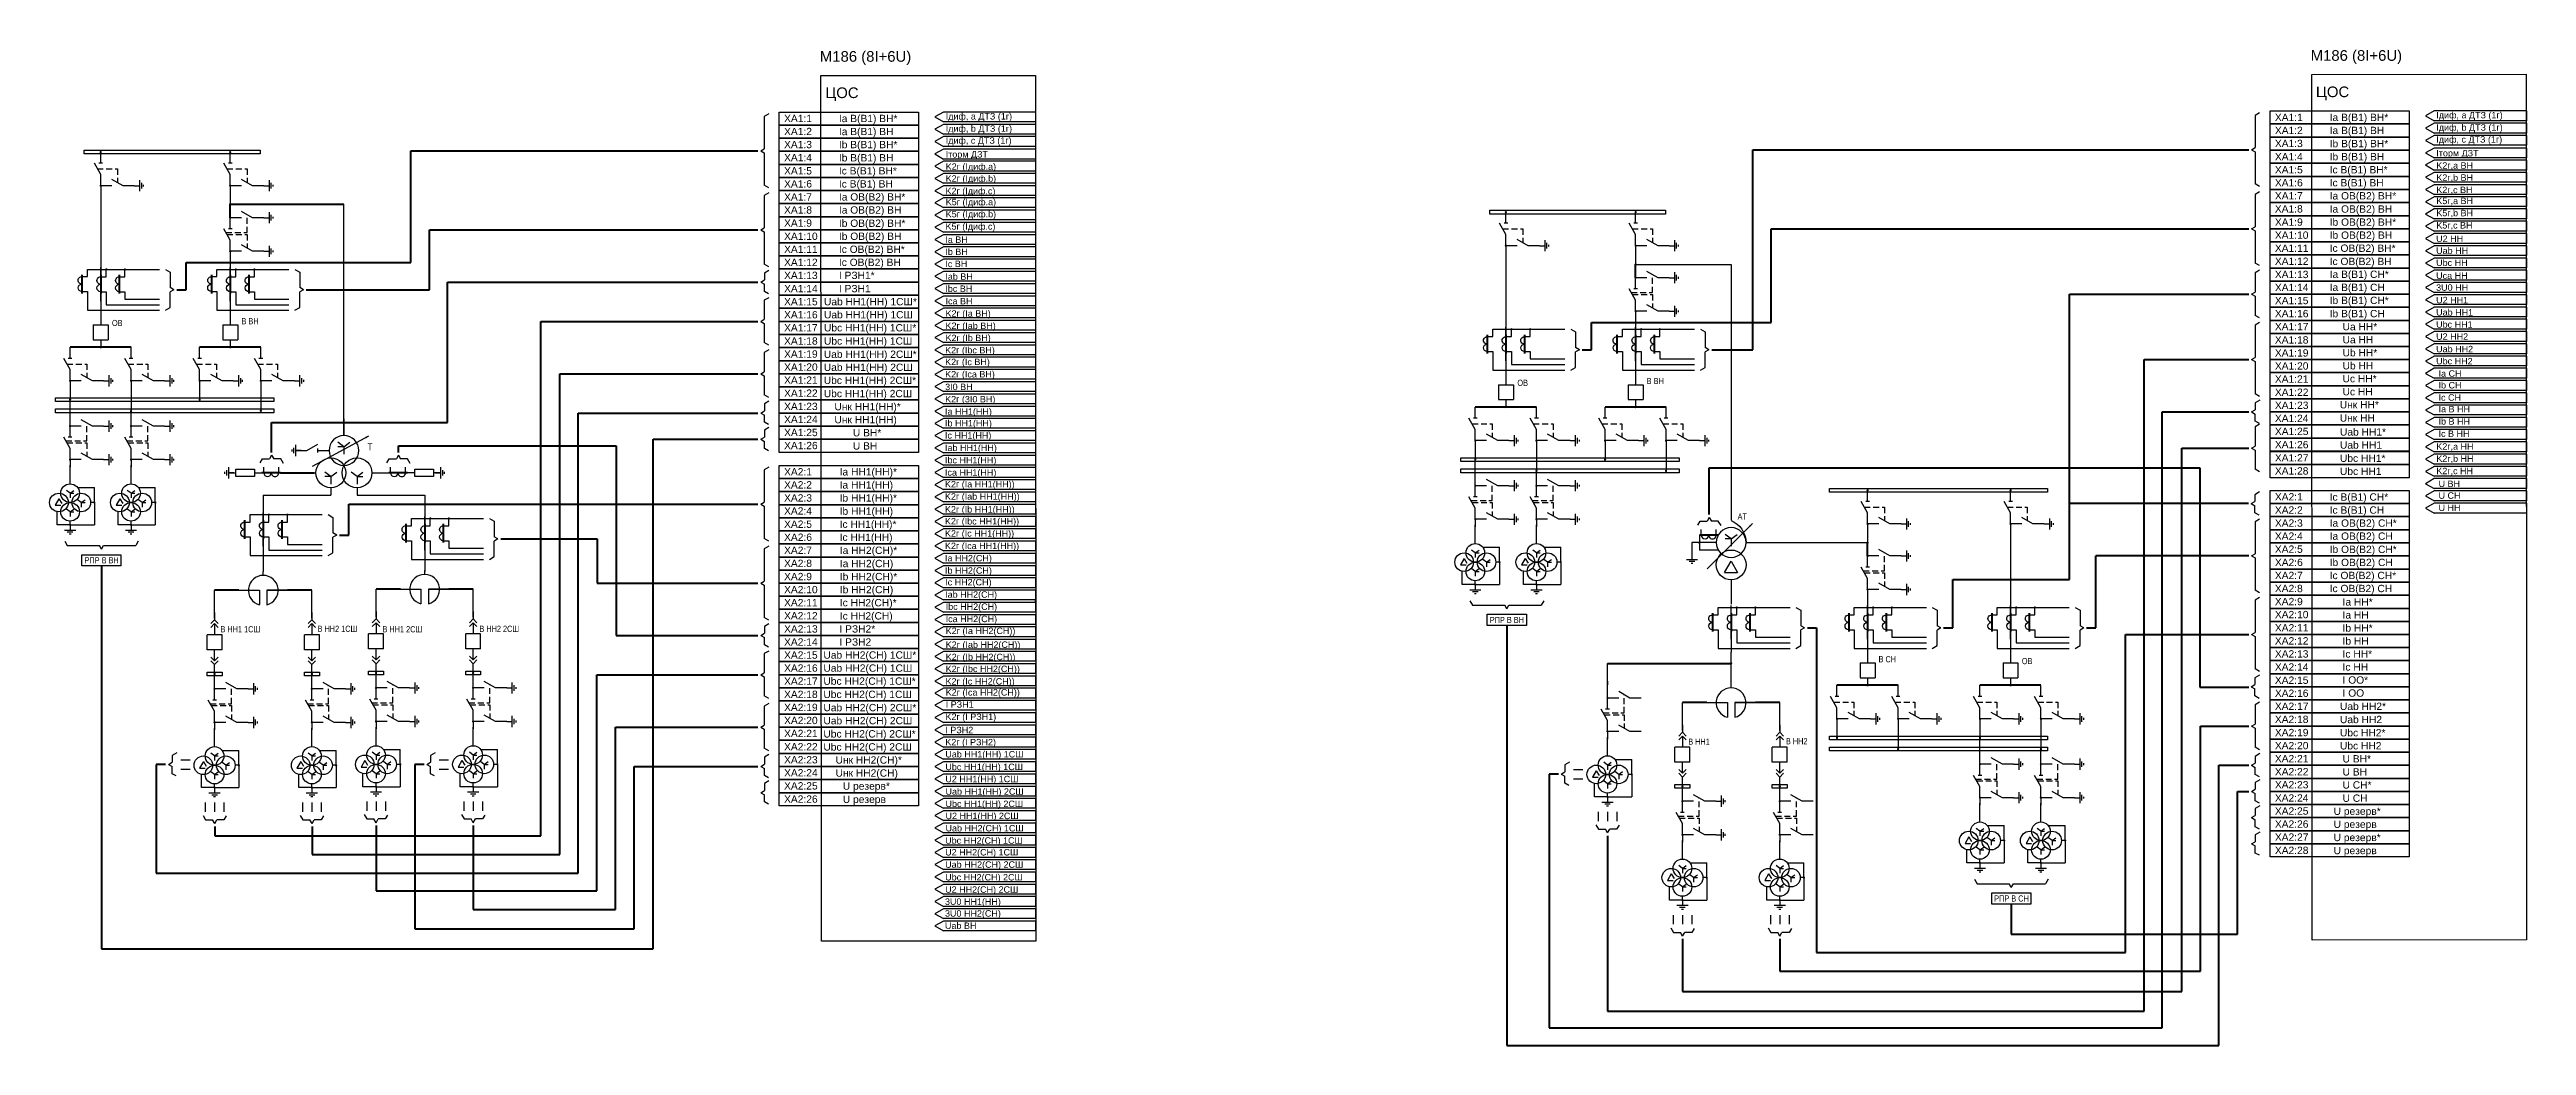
# Model space of a CAD drawing. Header units: millimetres. Extents: x 6 to 13069, y 2 to 2638.
# Drawn here: x 6186 to 7515, y 2090 to 2624 of the extents above; entities that cross this region are included whole.
import ezdxf
from ezdxf.enums import TextEntityAlignment as Align

# ---------------------------------------------------------------- set-up
doc = ezdxf.new("R2010")
doc.units = ezdxf.units.MM
doc.linetypes.add('штриховая2', pattern=[9.525, 6.35, -3.175])
doc.layers.add('Основная', color=7, linetype='Continuous')
doc.styles.add('Narrow', font='ARIALN.TTF')
doc.styles.get("Standard").update_dxf_attribs({"font": 'arial.ttf'})
doc.styles.add('Вывод', font='tahoma.ttf', dxfattribs={"height": 2.5})
doc.styles.add('Компонент', font='ARIALN.TTF', dxfattribs={"height": 3.5})

msp = doc.modelspace()

# ---------------------------------------------------------------- texts
for s, height, p in [('M186 (8I+6U)', 5.714, (6599.5, 2617.8)), ('M186 (8I+6U)', 5.714, (7399.2, 2618.3)), ('ЦОС', 5.71, (7402, 2598.8)), ('ЦОС', 5.71, (6602.4, 2598.3)), ('Iдиф, a ДТЗ (1г)', 3.45, (7466.6, 2587.4)), ('XA1:1', 3.93, (6580.3, 2585.4)), ('XA1:2', 3.93, (6580.3, 2578.4)), ('Ia В(В1) ВН*', 3.926, (6609.7, 2585.4)), ('Ia В(В1) ВН', 3.926, (6609.7, 2578.4)), ('Iдиф, a ДТЗ (1г)', 3.45, (6667, 2586.8)), ('Iдиф, b ДТЗ (1г)', 3.45, (6667, 2580.2)), ('XA1:1', 3.93, (7380, 2586)), ('XA1:2', 3.93, (7380, 2579)), ('Ia В(В1) ВН*', 3.926, (7409.4, 2586)), ('Ia В(В1) ВН', 3.926, (7409.4, 2579)), ('Iдиф, b ДТЗ (1г)', 3.45, (7466.6, 2580.8)), ('Iдиф, c ДТЗ (1г)', 3.45, (7466.6, 2574.4)), ('XA1:3', 3.93, (6580.3, 2571.4)), ('XA1:4', 3.93, (6580.3, 2564.4)), ('Ib В(В1) ВН*', 3.926, (6609.7, 2571.4)), ('Ib В(В1) ВН', 3.926, (6609.7, 2564.3)), ('Iдиф, c ДТЗ (1г)', 3.45, (6667, 2573.8)), ('Iторм ДЗТ', 3.45, (6667, 2566.4)), ('XA1:3', 3.93, (7380, 2572)), ('XA1:4', 3.93, (7380, 2564.9)), ('Ib В(В1) ВН*', 3.926, (7409.4, 2571.9)), ('Ib В(В1) ВН', 3.926, (7409.4, 2564.9)), ('Iторм ДЗТ', 3.45, (7466.6, 2567)), ('XA1:5', 3.93, (6580.3, 2557.3)), ('XA1:6', 3.93, (6580.3, 2550.3)), ('Ic В(В1) ВН*', 3.926, (6609.7, 2557.3)), ('Ic В(В1) ВН', 3.926, (6609.7, 2550.3)), ('K2г (Iдиф.а)', 3.45, (6667, 2559.8)), ('K2г (Iдиф.b)', 3.45, (6667, 2553.4)), ('XA1:5', 3.93, (7380, 2557.9)), ('XA1:6', 3.93, (7380, 2550.9)), ('Ic В(В1) ВН*', 3.926, (7409.4, 2557.9)), ('Ic В(В1) ВН', 3.926, (7409.4, 2550.9)), ('K2г,a ВН', 3.45, (7466.6, 2560.4)), ('K2г,b ВН', 3.45, (7466.6, 2553.9)), ('XA1:7', 3.93, (6580.3, 2543.3)), ('XA1:8', 3.93, (6580.3, 2536.3)), ('Ia ОВ(В2) ВН*', 3.926, (6609.7, 2543.3)), ('Ia ОВ(В2) ВН', 3.926, (6609.7, 2536.3)), ('K2г (Iдиф.c)', 3.45, (6666.9, 2546.7)), ('K5г (Iдиф.а)', 3.45, (6667, 2540.8)), ('K5г (Iдиф.b)', 3.45, (6667, 2534.3)), ('XA1:7', 3.93, (7380, 2543.9)), ('XA1:8', 3.93, (7380, 2536.9)), ('Ia ОВ(В2) ВН*', 3.926, (7409.4, 2543.9)), ('Ia ОВ(В2) ВН', 3.926, (7409.4, 2536.8)), ('K2г,c ВН', 3.45, (7466.6, 2547.3)), ('K5г,a ВН', 3.45, (7466.6, 2541.4)), ('K5г,b ВН', 3.45, (7466.6, 2534.9)), ('XA1:9', 3.93, (6580.3, 2529.3)), ('XA1:10', 3.93, (6580.3, 2522.2)), ('Ib ОВ(В2) ВН*', 3.926, (6609.7, 2529.2)), ('Ib ОВ(В2) ВН', 3.926, (6609.7, 2522.2)), ('K5г (Iдиф.c)', 3.45, (6666.9, 2527.7)), ('XA1:9', 3.93, (7380, 2529.8)), ('XA1:10', 3.93, (7380, 2522.8)), ('Ib ОВ(В2) ВН*', 3.926, (7409.4, 2529.8)), ('Ib ОВ(В2) ВН', 3.926, (7409.4, 2522.8)), ('U2 НН', 3.45, (7466.5, 2521.1)), ('K5г,c ВН', 3.45, (7466.6, 2528.3)), ('XA1:11', 3.93, (6580.3, 2515.2)), ('XA1:12', 3.93, (6580.3, 2508.2)), ('Ic ОВ(В2) ВН*', 3.926, (6609.7, 2515.2)), ('Ic ОВ(В2) ВН', 3.926, (6609.7, 2508.2)), ('Ia ВН', 3.45, (6666.8, 2520.6)), ('Ib ВН', 3.45, (6666.8, 2514.1)), ('XA1:11', 3.93, (7380, 2515.8)), ('XA1:12', 3.93, (7380, 2508.8)), ('Ic ОВ(В2) ВН*', 3.926, (7409.4, 2515.8)), ('Ic ОВ(В2) ВН', 3.926, (7409.4, 2508.7)), ('Uab НН', 3.45, (7466.5, 2514.7)), ('Ubc НН', 3.45, (7466.5, 2508.2)), ('XA1:13', 3.93, (6580.3, 2501.2)), ('XA1:14', 3.93, (6580.3, 2494.1)), ('I РЗН1*', 3.93, (6609.7, 2501.2)), ('I РЗН1', 3.93, (6609.7, 2494.1)), ('Ic ВН', 3.45, (6666.8, 2507.6)), ('Iab ВН', 3.45, (6666.8, 2500.8)), ('XA1:13', 3.93, (7380, 2501.7)), ('XA1:14', 3.93, (7380, 2494.7)), ('Ia В(В1) СН*', 3.926, (7409.4, 2501.8)), ('Ia В(В1) СН', 3.926, (7409.4, 2494.8)), ('3U0 НН', 3.45, (7466.5, 2494.9)), ('Uca НН', 3.45, (7466.5, 2501.3)), ('XA1:15', 3.93, (6580.3, 2487.1)), ('Uab НН1(НН) 1СШ*', 3.926, (6601.7, 2487.1)), ('Ibc ВН', 3.45, (6666.8, 2494.3)), ('Ica ВН', 3.45, (6666.9, 2487.6)), ('K2г (Ia ВН)', 3.45, (6666.9, 2481)), ('XA1:15', 3.93, (7380, 2487.7)), ('XA1:16', 3.93, (7380, 2480.7)), ('Ib В(В1) СН*', 3.926, (7409.4, 2487.8)), ('Ib В(В1) СН', 3.926, (7409.4, 2480.7)), ('U2 НН1', 3.45, (7466.5, 2488.2)), ('Uab НН1', 3.45, (7466.5, 2481.6)), ('XA1:16', 3.93, (6580.3, 2480.1)), ('XA1:17', 3.93, (6580.3, 2473.1)), ('Uab НН1(НН) 1СШ', 3.926, (6601.7, 2480.1)), ('Ubc НН1(НН) 1СШ*', 3.926, (6601.7, 2473.1)), ('K2г (Iab ВН)', 3.45, (6666.9, 2474.4)), ('K2г (Ib ВН)', 3.45, (6666.9, 2467.9)), ('XA1:17', 3.93, (7380, 2473.7)), ('Ua НН*', 3.93, (7416.3, 2473.7)), ('Ubc НН1', 3.45, (7466.5, 2475.1)), ('U2 НН2', 3.45, (7466.5, 2468.6)), ('XA1:18', 3.93, (6580.3, 2466)), ('XA1:19', 3.93, (6580.3, 2459)), ('Ubс НН1(НН) 1СШ', 3.926, (6601.7, 2466)), ('Uab НН1(НН) 2СШ*', 3.926, (6601.6, 2458.9)), ('K2г (Ibc ВН)', 3.45, (6666.7, 2461.3)), ('K2г (Ic ВН)', 3.45, (6666.7, 2455)), ('XA1:18', 3.93, (7380, 2466.6)), ('XA1:19', 3.93, (7380, 2459.6)), ('Ua НН', 3.93, (7416.3, 2466.7)), ('Ub НН*', 3.93, (7416.3, 2459.7)), ('Uab НН2', 3.45, (7466.5, 2461.9)), ('Ubc НН2', 3.45, (7466.5, 2455.4)), ('XA1:20', 3.93, (6580.3, 2452)), ('XA1:21', 3.93, (6580.3, 2445)), ('Uab НН1(НН) 2СШ', 3.926, (6601.6, 2451.9)), ('Ubc НН1(НН) 2СШ*', 3.926, (6601.6, 2444.9)), ('3I0 ВН', 3.45, (6666.7, 2441.6)), ('K2г (Ica ВН)', 3.45, (6666.7, 2448.4)), ('XA1:20', 3.93, (7380, 2452.6)), ('XA1:21', 3.93, (7380, 2445.6)), ('Ub НН', 3.93, (7416.3, 2452.7)), ('Uc НН*', 3.93, (7416.3, 2445.8)), ('Ia СН', 3.45, (7467.8, 2448.8)), ('Ib СН', 3.45, (7467.8, 2442.5)), ('XA1:22', 3.93, (6580.3, 2438)), ('XA1:23', 3.93, (6580.3, 2430.9)), ('Ubc НН1(НН) 2СШ', 3.926, (6601.6, 2437.8)), ('Uнк НН1(НН)*', 3.926, (6607.3, 2430.8)), ('Ia НН1(НН)', 3.45, (6666.6, 2428.4)), ('K2г (3I0 ВН)', 3.45, (6666.7, 2435)), ('XA1:22', 3.93, (7380, 2438.5)), ('XA1:23', 3.93, (7380, 2431.5)), ('Uнк НН*', 3.93, (7414.8, 2431.8)), ('Uc НН', 3.93, (7416.3, 2438.8)), ('Ic СН', 3.45, (7467.8, 2435.9)), ('Ia В НН', 3.45, (7467.8, 2429.7)), ('XA1:24', 3.93, (6580.3, 2423.9)), ('XA1:25', 3.93, (6580.3, 2416.9)), ('Uнк НН1(НН)', 3.926, (6607.3, 2423.8)), ('U ВН*', 3.93, (6617.2, 2416.8)), ('Ib НН1(НН)', 3.45, (6666.6, 2422.1)), ('Ic НН1(НН)', 3.45, (6666.6, 2415.6)), ('XA1:24', 3.93, (7380, 2424.5)), ('XA1:25', 3.93, (7380, 2417.5)), ('Uнк НН', 3.93, (7414.8, 2424.7)), ('Uab НН1*', 3.93, (7414.9, 2417.2)), ('Ic В НН', 3.45, (7467.8, 2416.5)), ('Ib В НН', 3.45, (7467.8, 2423.1)), ('XA1:26', 3.93, (6580.3, 2409.9)), ('U ВН', 3.93, (6617.2, 2409.7)), ('Iab НН1(НН)', 3.45, (6666.6, 2408.9)), ('Ibc НН1(НН)', 3.45, (6666.6, 2402.3)), ('XA1:26', 3.93, (7380, 2410.4)), ('XA1:27', 3.93, (7380, 2403.3)), ('Uab НН1', 3.93, (7414.9, 2410.2)), ('Ubc НН1*', 3.93, (7414.9, 2403.1)), ('K2г,a НН', 3.45, (7466.6, 2409.6)), ('K2г,b НН', 3.45, (7466.6, 2403.1)), ('XA2:1', 3.93, (6580.3, 2395.8)), ('XA2:2', 3.93, (6580.3, 2388.8)), ('Ia НН1(НН)*', 3.926, (6610.1, 2395.8)), ('Ia НН1(НН)', 3.93, (6610.1, 2388.8)), ('Ica НН1(НН)', 3.45, (6666.6, 2395.7)), ('K2г (Ia НН1(НН))', 3.45, (6666.6, 2389.4)), ('XA1:28', 3.93, (7380, 2396.3)), ('Ubc НН1', 3.93, (7414.9, 2396.1)), ('K2г,c НН', 3.45, (7466.6, 2396.5)), ('U ВН', 3.45, (7467.8, 2389.6)), ('XA2:3', 3.93, (6580.3, 2381.8)), ('XA2:4', 3.93, (6580.3, 2374.8)), ('Ib НН1(НН)*', 3.926, (6610.1, 2381.8)), ('Ib НН1(НН)', 3.93, (6610.1, 2374.7)), ('K2г (Iab НН1(НН))', 3.45, (6666.6, 2382.8)), ('K2г (Ib НН1(НН))', 3.45, (6666.6, 2375.9)), ('XA2:1', 3.93, (7380, 2382.4)), ('XA2:2', 3.93, (7380, 2375.3)), ('Ic В(В1) СН*', 3.926, (7409.4, 2382.3)), ('Ic В(В1) СН', 3.926, (7409.4, 2375.3)), ('U СН', 3.45, (7467.8, 2383.3)), ('U НН', 3.45, (7467.8, 2376.7)), ('XA2:5', 3.93, (6580.3, 2367.7)), ('Ic НН1(НН)*', 3.926, (6610.1, 2367.7)), ('K2г (Ibc НН1(НН))', 3.45, (6666.6, 2369.5)), ('K2г (Ic НН1(НН))', 3.45, (6666.6, 2363)), ('XA2:3', 3.93, (7380, 2368.3)), ('XA2:4', 3.93, (7380, 2361.3)), ('Ia ОВ(В2) СН*', 3.926, (7409.4, 2368.3)), ('Ia ОВ(В2) СН', 3.926, (7409.4, 2361.3)), ('XA2:6', 3.93, (6580.3, 2360.7)), ('XA2:7', 3.93, (6580.3, 2353.7)), ('Ic НН1(НН)', 3.93, (6610.1, 2360.7)), ('Ia НН2(СН)*', 3.926, (6610.2, 2353.7)), ('K2г (Ica НН1(НН))', 3.45, (6666.6, 2356.3)), ('Ia НН2(СН)', 3.45, (6666.6, 2349.7)), ('XA2:5', 3.93, (7380, 2354.3)), ('Ib ОВ(В2) СН*', 3.926, (7409.4, 2354.2)), ('XA2:8', 3.93, (6580.3, 2346.7)), ('XA2:9', 3.93, (6580.3, 2339.6)), ('Ia НН2(СН)', 3.93, (6610.2, 2346.6)), ('Ib НН2(СН)*', 3.926, (6610.2, 2339.6)), ('Ib НН2(СН)', 3.45, (6666.6, 2343.1)), ('Ic НН2(СН)', 3.45, (6666.7, 2336.8)), ('XA2:6', 3.93, (7380, 2347.2)), ('XA2:7', 3.93, (7380, 2340.2)), ('Ib ОВ(В2) СН', 3.926, (7409.4, 2347.2)), ('Ic ОВ(В2) СН*', 3.926, (7409.4, 2340.2)), ('XA2:10', 3.93, (6580.3, 2332.6)), ('XA2:11', 3.93, (6580.3, 2325.6)), ('Ib НН2(СН)', 3.93, (6610.2, 2332.6)), ('Ic НН2(СН)*', 3.926, (6610.2, 2325.6)), ('Iab НН2(СН)', 3.45, (6666.7, 2330.2)), ('Ibc НН2(СН)', 3.45, (6667, 2323.7)), ('XA2:8', 3.93, (7380, 2333.2)), ('XA2:9', 3.93, (7380, 2326.2)), ('Ic ОВ(В2) СН', 3.926, (7409.4, 2333.2)), ('Ia НН*', 3.93, (7416.3, 2326)), ('XA2:12', 3.93, (6580.3, 2318.6)), ('XA2:13', 3.93, (6580.3, 2311.5)), ('I РЗН2*', 3.93, (6610, 2311.5)), ('Ic НН2(СН)', 3.93, (6610.2, 2318.5)), ('K2г (Ia НН2(СН))', 3.45, (6667, 2310.7)), ('Ica НН2(СН)', 3.45, (6667, 2317.1)), ('XA2:10', 3.93, (7380, 2319.2)), ('XA2:11', 3.93, (7380, 2312.1)), ('Ia НН', 3.93, (7416.3, 2319)), ('Ib НН*', 3.93, (7416.3, 2312)), ('XA2:14', 3.93, (6580.3, 2304.5)), ('XA2:15', 3.93, (6580.3, 2297.5)), ('Uab НН2(СН) 1СШ*', 3.926, (6601.4, 2297.5)), ('I РЗН2', 3.93, (6610, 2304.5)), ('K2г (Iab НН2(СН))', 3.45, (6667, 2303.3)), ('K2г (Ib НН2(СН))', 3.45, (6667, 2296.7)), ('XA2:12', 3.93, (7380, 2305.1)), ('XA2:13', 3.93, (7380, 2298.1)), ('Ib НН', 3.93, (7416.3, 2305)), ('Ic НН*', 3.93, (7416.3, 2298.1)), ('XA2:16', 3.93, (6580.3, 2290.5)), ('XA2:17', 3.93, (6580.3, 2283.5)), ('Uab НН2(СН) 1СШ', 3.926, (6601.4, 2290.5)), ('Ubc НН2(СН) 1СШ*', 3.926, (6601.4, 2283.5)), ('K2г (Ibc НН2(СН))', 3.45, (6667, 2290.3)), ('K2г (Ic НН2(СН))', 3.45, (6666.9, 2283.6)), ('XA2:14', 3.93, (7380, 2291.1)), ('XA2:15', 3.93, (7380, 2284)), ('Ic НН', 3.93, (7416.3, 2291.1)), ('I ОО*', 3.93, (7416.3, 2284.1)), ('XA2:18', 3.93, (6580.3, 2276.4)), ('XA2:19', 3.93, (6580.3, 2269.4)), ('Ubc НН2(СН) 1СШ', 3.926, (6601.4, 2276.4)), ('Uab НН2(СН) 2СШ*', 3.926, (6601.4, 2269.3)), ('K2г (Ica НН2(СН))', 3.45, (6667, 2277.7)), ('I РЗН1', 3.45, (6667, 2271.2)), ('XA2:16', 3.93, (7380, 2277)), ('XA2:17', 3.93, (7380, 2270)), ('Uab НН2*', 3.93, (7414.9, 2270)), ('I ОО', 3.93, (7416.3, 2277.1)), ('XA2:20', 3.93, (6580.3, 2262.4)), ('XA2:21', 3.93, (6580.3, 2255.4)), ('Uab НН2(СН) 2СШ', 3.926, (6601.4, 2262.3)), ('Ubc НН2(СН) 2СШ*', 3.926, (6601.4, 2255.2)), ('K2г (I РЗН1)', 3.45, (6666.9, 2264.6)), ('I РЗН2', 3.45, (6666.8, 2257.5)), ('XA2:18', 3.93, (7380, 2263)), ('XA2:19', 3.93, (7380, 2255.9)), ('Uab НН2', 3.93, (7414.9, 2262.9)), ('Ubc НН2*', 3.93, (7414.9, 2255.8)), ('XA2:22', 3.93, (6580.3, 2248.3)), ('Ubc НН2(СН) 2СШ', 3.926, (6601.4, 2248.2)), ('K2г (I РЗН2)', 3.45, (6666.8, 2251)), ('Uab НН1(НН) 1СШ', 3.45, (6666.8, 2244.5)), ('XA2:20', 3.93, (7380, 2248.9)), ('XA2:21', 3.93, (7380, 2241.9)), ('Ubc НН2', 3.93, (7414.9, 2248.8)), ('U ВН*', 3.93, (7416.3, 2241.8)), ('XA2:23', 3.93, (6580.3, 2241.3)), ('XA2:24', 3.93, (6580.3, 2234.3)), ('Uнк НН2(СН)*', 3.926, (6607.9, 2241.2)), ('Uнк НН2(СН)', 3.926, (6607.9, 2234.2)), ('Ubc НН1(НН) 1СШ', 3.45, (6666.8, 2237.7)), ('U2 НН1(НН) 1СШ', 3.45, (6666.8, 2231.2)), ('XA2:22', 3.93, (7380, 2234.9)), ('U ВН', 3.93, (7416.3, 2234.8)), ('XA2:25', 3.93, (6580.3, 2227.3)), ('XA2:26', 3.93, (6580.3, 2220.2)), ('U резерв*', 3.93, (6611.8, 2227.2)), ('U резерв', 3.93, (6611.8, 2220.1)), ('Uab НН1(НН) 2СШ', 3.45, (6666.9, 2224.5)), ('Ubc НН1(НН) 2СШ', 3.45, (6666.9, 2217.9)), ('XA2:23', 3.93, (7380, 2227.9)), ('XA2:24', 3.93, (7380, 2220.8)), ('U СН*', 3.93, (7416.3, 2227.8)), ('U СН', 3.93, (7416.3, 2220.7)), ('U2 НН1(НН) 2СШ', 3.45, (6666.9, 2211.4)), ('Uab НН2(СН) 1СШ', 3.45, (6666.9, 2204.8)), ('XA2:25', 3.93, (7380, 2213.8)), ('XA2:26', 3.93, (7380, 2206.8)), ('U резерв*', 3.93, (7411.5, 2213.7)), ('U резерв', 3.93, (7411.5, 2206.7)), ('Ubc НН2(СН) 1СШ', 3.45, (6666.7, 2198.2)), ('U2 НН2(СН) 1СШ', 3.45, (6666.7, 2191.9)), ('XA2:27', 3.93, (7380, 2199.8)), ('XA2:28', 3.93, (7380, 2192.7)), ('U резерв*', 3.93, (7411.5, 2199.6)), ('U резерв', 3.93, (7411.5, 2192.6)), ('Uab НН2(СН) 2СШ', 3.45, (6666.7, 2185.3)), ('Ubc НН2(СН) 2СШ', 3.45, (6666.7, 2178.5)), ('3U0 НН1(НН)', 3.45, (6666.6, 2165.4)), ('U2 НН2(СН) 2СШ', 3.45, (6666.7, 2171.9)), ('3U0 НН2(СН)', 3.45, (6666.6, 2159.1)), ('Uab ВН', 3.45, (6666.6, 2152.5))]:
    msp.add_text(s, height=height).set_placement(p)
at = {"layer": 'Основная', "attachment_point": 5, "style": 'Narrow'}
for s, insert, char_height, width in [('\\pxi-3,l3,t3;ОВ', (6222.6, 2477.6), 3.3, 10), ('\\pxi-3,l3,t3;В ВН', (6293.8, 2478.6), 3.3, 10), ('\\pxi-3,l3,t3;ОВ', (6976.5, 2445.5), 3.3, 10), ('\\pxi-3,l3,t3;В ВН', (7047.6, 2446.5), 3.3, 10), ('\\pxi-3,l3,t3;T', (6358.2, 2411.2), 3.8, 53.381), ('\\pxi-3,l3,t3;AT', (7094.3, 2373.8), 3.3, 10), ('\\pxt3;РПР В ВН', (6214.2, 2350.3), 3.3, 21.041), ('\\pxi-3,l3,t3;В НН1 1СШ', (6288.6, 2313.3), 3.3, 21.849), ('\\pxi-3,l3,t3;В НН2 1СШ', (6340.7, 2313.5), 3.3, 21.849), ('\\pxi-3,l3,t3;В НН1 2СШ', (6375.5, 2313.3), 3.3, 21.849), ('\\pxi-3,l3,t3;В НН2 2СШ', (6427.5, 2313.5), 3.3, 21.849), ('\\pxt3;РПР В ВН', (6968, 2318.3), 3.3, 21.041), ('\\pxi-3,l3,t3;В CН', (7172.1, 2297.2), 3.3, 10), ('\\pxi-3,l3,t3;ОВ', (7247.1, 2296.2), 3.3, 10), ('\\pxi-3,l3,t3;В НН1', (7071.1, 2253), 3.3, 21.849), ('\\pxi-3,l3,t3;В НН2', (7123.5, 2253.2), 3.3, 21.849), ('\\pxt3;РПР В CН', (7238.7, 2168.8), 3.3, 21.041)]:
    msp.add_mtext(s, dxfattribs=dict(at, insert=insert, char_height=char_height, width=width))

# ---------------------------------------------------------------- blocks, each defined once
blk = doc.blocks.new('*U85')
at = {"ltscale": 0.25}
for p, q in [((0, 0), (-20, 0)), ((14.4, 0), (0, 0))]:
    blk.add_line(p, q, dxfattribs=at)
blk.add_lwpolyline([(-18, 0, 1, 0, 0), (-20, 0, 0, 0, 0)], format="xyseb", dxfattribs=at)
at = {"layer": 'Основная', "style": 'Вывод'}
blk.add_attdef('ОС', text='', height=2.5, dxfattribs=at).set_placement((3, 2), align=Align.MIDDLE_CENTER)
blk = doc.blocks.new('*U84')
at = {"ltscale": 0.25}
for q in [(-3.2, 4.4), (3.2, 4.4), (0, -2), (3.2, 2)]:
    blk.add_line((0, 2), q, dxfattribs=at)
blk.add_circle((0, 0), 8, dxfattribs=at)
at = {"layer": 'Основная', "style": 'Компонент'}
blk.add_attdef('ОУ', text='', height=3.5, dxfattribs=at).set_placement((-17, 0), align=Align.MIDDLE_CENTER)
blk = doc.blocks.new('*U78')
at = {"ltscale": 0.25}
for q in [(-3.2, 0.4), (3.2, 0.4), (-3.2, -2), (0, -6)]:
    blk.add_line((0, -2), q, dxfattribs=at)
blk.add_circle((0, 0), 8, dxfattribs=at)
at = {"layer": 'Основная', "style": 'Компонент'}
blk.add_attdef('ОУ', text='', height=3.5, dxfattribs=at).set_placement((17, 0), align=Align.MIDDLE_CENTER)
blk = doc.blocks.new('*U79')
at = {"ltscale": 0.25}
for q in [(-3.2, 0.4), (3.2, 0.4), (0, -6), (3.2, -2)]:
    blk.add_line((0, -2), q, dxfattribs=at)
blk.add_circle((0, 0), 8, dxfattribs=at)
at = {"layer": 'Основная', "style": 'Компонент'}
blk.add_attdef('ОУ', text='', height=3.5, dxfattribs=at).set_placement((17, 0), align=Align.MIDDLE_CENTER)
blk = doc.blocks.new('*U80')
at = {"ltscale": 0.35}
blk.add_lwpolyline([(-2, -5), (-2, 5), (2, 5), (2, -5)], close=True, dxfattribs=at)
at = {"layer": 'Основная', "color": 0}
for p, q in [((0, 5), (0, 9)), ((0, -9), (0, -5))]:
    blk.add_line(p, q, dxfattribs=at)
at = {"layer": 'Основная'}
for tag, height, style, p in [('ОУ', 3.5, 'Компонент', (-6, 0)), ('В1', 2.5, 'Вывод', (2, 7)), ('В2', 2.5, 'Вывод', (2, -7))]:
    blk.add_attdef(tag, text='', height=height, dxfattribs=dict(at, style=style)).set_placement(p, align=Align.MIDDLE_CENTER)
blk = doc.blocks.new('*U72')
at = {"layer": 'Основная'}
for p, q in [((-3, 0), (3, 0)), ((0, 3), (0, 0)), ((-1.5, -1), (1.5, -1)), ((-0.5, -2), (0.5, -2))]:
    blk.add_line(p, q, dxfattribs=at)
blk = doc.blocks.new('*U82')
at = {"ltscale": 0.35}
blk.add_lwpolyline([(-2, -5), (-2, 5), (2, 5), (2, -5)], close=True, dxfattribs=at)
at = {"layer": 'Основная', "color": 0}
for p, q in [((0, 5), (0, 9)), ((0, -9), (0, -5))]:
    blk.add_line(p, q, dxfattribs=at)
at = {"layer": 'Основная'}
for tag, height, style, p in [('ОУ', 3.5, 'Компонент', (-6, 0)), ('В1', 2.5, 'Вывод', (2, 7)), ('В2', 2.5, 'Вывод', (2, -7))]:
    blk.add_attdef(tag, text='', height=height, dxfattribs=dict(at, style=style)).set_placement(p, align=Align.MIDDLE_CENTER)
blk = doc.blocks.new('*U108')
at = {"color": 0}
blk.add_line((0, 0), (6, 3.4), dxfattribs=at)
blk = doc.blocks.new('*U6')
at = {"layer": 'Основная', "color": 0}
blk.add_line((0, -1), (0, 1), dxfattribs=at)
blk = doc.blocks.new('*U15')
at = {"layer": 'Основная', "color": 0}
for p, q in [((0, 3), (0, 9)), ((0, -9), (0, -3))]:
    blk.add_line(p, q, dxfattribs=at)
at = {"ltscale": 0.25, "rotation": 89.99999999999999}
blk.add_blockref('*U6', (0, 3), dxfattribs=at)
at = {"layer": 'Основная', "ltscale": 0.25, "rotation": 89.99999999999999}
blk.add_blockref('*U108', (0, -3), dxfattribs=at)
at = {"layer": 'Основная'}
for tag, height, style, p in [('ОУ', 3.5, 'Компонент', (-12, 0)), ('В1', 2.5, 'Вывод', (2, 7)), ('В2', 2.5, 'Вывод', (2, -7))]:
    blk.add_attdef(tag, text='', height=height, dxfattribs=dict(at, style=style)).set_placement(p, align=Align.MIDDLE_CENTER)
blk = doc.blocks.new('*U49')
at = {"layer": 'Основная'}
for p, q in [((-3, 0), (3, 0)), ((0, 3), (0, 0)), ((-1.5, -1), (1.5, -1)), ((-0.5, -2), (0.5, -2))]:
    blk.add_line(p, q, dxfattribs=at)
blk = doc.blocks.new('*U119')
at = {"layer": 'Основная', "ltscale": 0.25}
for p, q in [((2, 2), (0, 0)), ((0, 0), (2, -2))]:
    blk.add_line(p, q, dxfattribs=at)
blk = doc.blocks.new('*U68')
at = {"color": 0}
for p, q in [((0, 6), (0, 2)), ((0, 0), (0, -6))]:
    blk.add_line(p, q, dxfattribs=at)
at = {"color": 0, "ltscale": 0.25, "xscale": -1, "rotation": 90}
for p in [(0, 2), (0, 0)]:
    blk.add_blockref('*U119', p, dxfattribs=at)
at = {"layer": 'Основная'}
for tag, height, style, p in [('ОУ2', 3.5, 'Компонент', (-5, 6)), ('В2', 2.5, 'Вывод', (3, 6)), ('ОУ1', 3.5, 'Компонент', (-5, -6)), ('В1', 2.5, 'Вывод', (3, -6))]:
    blk.add_attdef(tag, text='', height=height, dxfattribs=dict(at, style=style)).set_placement(p, align=Align.MIDDLE_CENTER)
blk = doc.blocks.new('*U19')
at = {"layer": 'Основная'}
for p, q in [((0, 0), (-8, 0)), ((-8, -8), (-8, 0)), ((0, -8), (0, 0)), ((0, -8), (-8, -8))]:
    blk.add_line(p, q, dxfattribs=at)
at = {"layer": 'Основная', "style": 'Компонент'}
blk.add_attdef('ОУ', text='', height=3.5, dxfattribs=at).set_placement((-15, -3), align=Align.MIDDLE_CENTER)
blk = doc.blocks.new('*U69')
at = {"color": 0}
for p, q in [((0, 0), (0, 6)), ((0, -6), (0, -2))]:
    blk.add_line(p, q, dxfattribs=at)
at = {"color": 0, "ltscale": 0.25, "rotation": 89.99999999999999}
for p in [(0, 0), (0, -2)]:
    blk.add_blockref('*U119', p, dxfattribs=at)
at = {"layer": 'Основная'}
for tag, height, style, p in [('ОУ1', 3.5, 'Компонент', (-5, 6)), ('В1', 2.5, 'Вывод', (3, 6)), ('ОУ2', 3.5, 'Компонент', (-5, -6)), ('В2', 2.5, 'Вывод', (3, -6))]:
    blk.add_attdef(tag, text='', height=height, dxfattribs=dict(at, style=style)).set_placement(p, align=Align.MIDDLE_CENTER)
blk = doc.blocks.new('*U24')
at = {"ltscale": 0.25}
for p, q in [((0, 4), (3, 4)), ((0, -4), (3, -4))]:
    blk.add_line(p, q, dxfattribs=at)
for centre, major_axis, start_param, end_param in [((0, -2), (-2, 0), 4.712389, 7.853982), ((0, 2), (0, -2), 3.141593, 6.283185)]:
    blk.add_ellipse(centre, major_axis=major_axis, ratio=1, start_param=start_param, end_param=end_param, dxfattribs=at)
at = {"layer": 'Основная', "color": 0, "lineweight": 50}
blk.add_line((0, -5), (0, 5), dxfattribs=at)
at = {"layer": 'Основная'}
for tag, height, style, p in [('ОУ', 3.5, 'Компонент', (-6, 0)), ('В1', 2.5, 'Вывод', (5, 6)), ('В2', 2.5, 'Вывод', (5, -6))]:
    blk.add_attdef(tag, text='', height=height, dxfattribs=dict(at, style=style)).set_placement(p, align=Align.MIDDLE_CENTER)
blk = doc.blocks.new('*U16')
at = {"layer": 'Основная', "color": 0}
for p, q in [((-3, 0), (-9, 0)), ((9, 0), (3, 0))]:
    blk.add_line(p, q, dxfattribs=at)
at = {"layer": 'Основная', "ltscale": 0.25, "xscale": -1}
blk.add_blockref('*U108', (3, 0), dxfattribs=at)
at = {"layer": 'Основная'}
for tag, height, style, p in [('ОУ', 3.5, 'Компонент', (-25, 0)), ('В1', 2.5, 'Вывод', (-7, -2)), ('В2', 2.5, 'Вывод', (7, -2))]:
    blk.add_attdef(tag, text='', height=height, dxfattribs=dict(at, style=style)).set_placement(p, align=Align.MIDDLE_CENTER)
blk = doc.blocks.new('*U17')
at = {"layer": 'Основная'}
for p, q in [((-3, 0), (0, 0)), ((0, -3), (0, 3)), ((1, -1.5), (1, 1.5)), ((2, -0.5), (2, 0.5))]:
    blk.add_line(p, q, dxfattribs=at)
blk = doc.blocks.new('*U35')
at = {"ltscale": 0.25, "const_width": 0.6}
blk.add_lwpolyline([(0, -0.3, 1), (0, 0.3, 1)], format="xyb", close=True, dxfattribs=at)
at = {"layer": 'Основная', "color": 0}
for p, q in [((0, 7), (0, 9)), ((0, 2), (0, 7)), ((0, 0), (0, 2))]:
    blk.add_line(p, q, dxfattribs=at)
blk = doc.blocks.new('*U34')
at = {"ltscale": 0.25, "const_width": 0.6}
blk.add_lwpolyline([(0, 0.3, 1), (0, -0.3, 1)], format="xyb", close=True, dxfattribs=at)
at = {"layer": 'Основная', "color": 0}
for p, q in [((0, 0), (0, -2)), ((0, -2), (0, -2)), ((0, -2), (0, -4))]:
    blk.add_line(p, q, dxfattribs=at)
blk = doc.blocks.new('*U32')
at = {"ltscale": 0.35}
for p, q in [((0, 2), (-2, -1.5)), ((0, 2), (1.5, -0.5)), ((-2, -1.5), (1, -1.5))]:
    blk.add_line(p, q, dxfattribs=at)
blk.add_circle((0, 0), 5, dxfattribs=at)
at = {"ltscale": 0.35, "style": 'Компонент'}
blk.add_attdef('ОУ', text='', height=3.5, dxfattribs=at).set_placement((-3, 10), align=Align.MIDDLE_CENTER)
blk = doc.blocks.new('*U31')
at = {"ltscale": 0.35}
for q in [(-2, 1.5), (2, 1.5), (2, 0), (0, -2.5)]:
    blk.add_line((0, 0), q, dxfattribs=at)
blk.add_circle((0, 0), 5, dxfattribs=at)
at = {"ltscale": 0.35, "style": 'Компонент'}
blk.add_attdef('ОУ', text='', height=3.5, dxfattribs=at).set_placement((0, 8), align=Align.MIDDLE_CENTER)
blk = doc.blocks.new('*U33')
at = {"ltscale": 0.35}
for q in [(-2, 1.5), (2, 1.5), (2, 0), (0, -2.5)]:
    blk.add_line((0, 0), q, dxfattribs=at)
blk.add_circle((0, 0), 5, dxfattribs=at)
at = {"ltscale": 0.35, "style": 'Компонент'}
blk.add_attdef('ОУ', text='', height=3.5, dxfattribs=at).set_placement((-9, 8), align=Align.MIDDLE_CENTER)
blk = doc.blocks.new('*U38')
at = {"ltscale": 0.25, "const_width": 0.6}
blk.add_lwpolyline([(0.3, 0, 1), (-0.3, 0, 1)], format="xyb", close=True, dxfattribs=at)
at = {"layer": 'Основная', "color": 0}
for p, q in [((-5, 0), (-7, 0)), ((-2, 0), (-5, 0)), ((0, 0), (-2, 0))]:
    blk.add_line(p, q, dxfattribs=at)
blk = doc.blocks.new('*U36')
at = {"layer": 'Основная'}
for p, q in [((3, 0), (-3, 0)), ((0, 3), (0, 0)), ((1.5, -1), (-1.5, -1)), ((0.5, -2), (-0.5, -2))]:
    blk.add_line(p, q, dxfattribs=at)
blk = doc.blocks.new('*U37')
at = {"ltscale": 0.25, "const_width": 0.6}
blk.add_lwpolyline([(0, -0.3, 1), (0, 0.3, 1)], format="xyb", close=True, dxfattribs=at)
at = {"layer": 'Основная', "color": 0}
for p, q in [((0, 6), (0, 8)), ((0, 2), (0, 6)), ((0, 0), (0, 2))]:
    blk.add_line(p, q, dxfattribs=at)
blk = doc.blocks.new('*U60')
at = {"ltscale": 0.25, "const_width": 0.6}
blk.add_lwpolyline([(0, 0.3, 1), (0, -0.3, 1)], format="xyb", close=True, dxfattribs=at)
at = {"layer": 'Основная', "color": 0}
for p, q in [((0, 0), (0, -2)), ((0, -2), (0, -8)), ((0, -8), (0, -10))]:
    blk.add_line(p, q, dxfattribs=at)
blk = doc.blocks.new('*U100')
at = {"ltscale": 0.25, "const_width": 0.6}
blk.add_lwpolyline([(0, 0.3, 1), (0, -0.3, 1)], format="xyb", close=True, dxfattribs=at)
at = {"layer": 'Основная', "color": 0}
for p, q in [((0, 0), (0, -2)), ((0, -2), (0, -14.2)), ((0, -14.2), (0, -16.2))]:
    blk.add_line(p, q, dxfattribs=at)
blk = doc.blocks.new('*U101')
at = {"ltscale": 0.25, "const_width": 0.6}
blk.add_lwpolyline([(0, 0.3, 1), (0, -0.3, 1)], format="xyb", close=True, dxfattribs=at)
at = {"layer": 'Основная', "color": 0}
for p, q in [((0, 0), (0, -2)), ((0, -2), (0, -14.2)), ((0, -14.2), (0, -16.2))]:
    blk.add_line(p, q, dxfattribs=at)
blk = doc.blocks.new('*U104')
at = {"ltscale": 0.25, "const_width": 0.6}
blk.add_lwpolyline([(0, -0.3, 1), (0, 0.3, 1)], format="xyb", close=True, dxfattribs=at)
at = {"layer": 'Основная', "color": 0}
for p, q in [((0, 12.2), (0, 14.2)), ((0, 2), (0, 12.2)), ((0, 0), (0, 2))]:
    blk.add_line(p, q, dxfattribs=at)
blk = doc.blocks.new('*U73')
at = {"ltscale": 0.25}
for p, q in [((-3.5, -4), (0, 2)), ((0, 2), (3.5, -4)), ((-3.5, -4), (3.5, -4))]:
    blk.add_line(p, q, dxfattribs=at)
blk.add_circle((0, 0), 8, dxfattribs=at)
at = {"layer": 'Основная', "style": 'Компонент'}
blk.add_attdef('ОУ', text='', height=3.5, dxfattribs=at).set_placement((17, 0), align=Align.MIDDLE_CENTER)
blk = doc.blocks.new('*U74')
at = {"ltscale": 0.25}
for p, q in [((0, 0), (-20, 0)), ((14.4, 0), (0, 0))]:
    blk.add_line(p, q, dxfattribs=at)
blk.add_lwpolyline([(-18, 0, 1, 0, 0), (-20, 0, 0, 0, 0)], format="xyseb", dxfattribs=at)
at = {"layer": 'Основная', "style": 'Вывод'}
blk.add_attdef('ОС', text='', height=2.5, dxfattribs=at).set_placement((3, 2), align=Align.MIDDLE_CENTER)
blk = doc.blocks.new('*U71')
at = {"ltscale": 0.25}
for q in [(-3.2, 4.4), (3.2, 4.4), (0, -2), (3.2, 2)]:
    blk.add_line((0, 2), q, dxfattribs=at)
blk.add_circle((0, 0), 8, dxfattribs=at)
blk.add_arc((5.2, -0.2), 13.2, 113.2803, 179.3396, dxfattribs=at)
at = {"layer": 'Основная', "style": 'Компонент'}
blk.add_attdef('ОУ', text='', height=3.5, dxfattribs=at).set_placement((-17, 0), align=Align.MIDDLE_CENTER)
blk = doc.blocks.new('*U103')
at = {"ltscale": 0.25, "const_width": 0.6}
blk.add_lwpolyline([(0, -0.3, 1), (0, 0.3, 1)], format="xyb", close=True, dxfattribs=at)
at = {"layer": 'Основная', "color": 0}
for p, q in [((0, 16.6), (0, 18.6)), ((0, 2), (0, 16.6)), ((0, 0), (0, 2))]:
    blk.add_line(p, q, dxfattribs=at)

# ---------------------------------------------------------------- hatches: boundary and pattern name
h = msp.add_hatch(color=256)
h.dxf.hatch_style = 1
h.paths.add_polyline_path([(6217.3, 2506.4, -1), (6216.1, 2506.4, -1)])
h = msp.add_hatch(color=256)
h.dxf.hatch_style = 1
h.paths.add_polyline_path([(6227.3, 2506.4, -1), (6226.1, 2506.4, -1)])
h = msp.add_hatch(color=256)
h.dxf.hatch_style = 1
h.paths.add_polyline_path([(6286.8, 2506.4, -1), (6285.6, 2506.4, -1)])
h = msp.add_hatch(color=256)
h.dxf.hatch_style = 1
h.paths.add_polyline_path([(6296.8, 2506.4, -1), (6295.6, 2506.4, -1)])
h = msp.add_hatch(color=256)
h.dxf.hatch_style = 1
h.paths.add_polyline_path([(6971.1, 2474.3, -1), (6969.9, 2474.3, -1)])
h = msp.add_hatch(color=256)
h.dxf.hatch_style = 1
h.paths.add_polyline_path([(6981.1, 2474.3, -1), (6979.9, 2474.3, -1)])
h = msp.add_hatch(color=256)
h.dxf.hatch_style = 1
h.paths.add_polyline_path([(7040.7, 2474.3, -1), (7039.5, 2474.3, -1)])
h = msp.add_hatch(color=256)
h.dxf.hatch_style = 1
h.paths.add_polyline_path([(7050.7, 2474.3, -1), (7049.5, 2474.3, -1)])
h = msp.add_hatch(color=256)
h.dxf.hatch_style = 1
h.paths.add_polyline_path([(6304.5, 2374.8, -1), (6303.3, 2374.8, -1)])
h = msp.add_hatch(color=256)
h.dxf.hatch_style = 1
h.paths.add_polyline_path([(6314.5, 2374.8, -1), (6313.3, 2374.8, -1)])
h = msp.add_hatch(color=256)
h.dxf.hatch_style = 1
h.paths.add_polyline_path([(6391.1, 2372.8, -1), (6389.9, 2372.8, -1)])
h = msp.add_hatch(color=256)
h.dxf.hatch_style = 1
h.paths.add_polyline_path([(6401.1, 2372.8, -1), (6399.9, 2372.8, -1)])
h = msp.add_hatch(color=256)
h.dxf.hatch_style = 1
h.paths.add_polyline_path([(7091.9, 2325, -1), (7090.7, 2325, -1)])
h = msp.add_hatch(color=256)
h.dxf.hatch_style = 1
h.paths.add_polyline_path([(7101.9, 2325, -1), (7100.7, 2325, -1)])
h = msp.add_hatch(color=256)
h.dxf.hatch_style = 1
h.paths.add_polyline_path([(7165.1, 2325, -1), (7163.9, 2325, -1)])
h = msp.add_hatch(color=256)
h.dxf.hatch_style = 1
h.paths.add_polyline_path([(7175.1, 2325, -1), (7173.9, 2325, -1)])
h = msp.add_hatch(color=256)
h.dxf.hatch_style = 1
h.paths.add_polyline_path([(7241.8, 2325, -1), (7240.6, 2325, -1)])
h = msp.add_hatch(color=256)
h.dxf.hatch_style = 1
h.paths.add_polyline_path([(7251.8, 2325, -1), (7250.6, 2325, -1)])

# ---------------------------------------------------------------- linework, layer by layer
for p, q in [((7465.5, 2591.4), (7460.8, 2588.7)), ((7514.9, 2591.4), (7465.5, 2591.4)), ((7514.9, 2591.4), (7514.9, 2586.1)), ((6572.1, 2589.8), (6569.7, 2588.4)), ((6569.7, 2588.4), (6569.7, 2571.1)), ((6665.9, 2590.8), (6661.1, 2588.2)), ((6661.1, 2588.2), (6665.9, 2585.5)), ((6665.9, 2584.2), (6661.1, 2581.6)), ((6661.1, 2581.6), (6665.9, 2578.9)), ((6715.2, 2590.8), (6665.9, 2590.8)), ((6715.2, 2585.5), (6665.9, 2585.5)), ((6715.2, 2584.2), (6665.9, 2584.2)), ((6715.2, 2578.9), (6665.9, 2578.9)), ((6715.2, 2590.8), (6715.2, 2585.5)), ((6715.2, 2584.2), (6715.2, 2578.9)), ((7371.8, 2590.4), (7369.4, 2589)), ((7369.4, 2589), (7369.4, 2571.7)), ((7460.8, 2588.7), (7465.5, 2586.1)), ((7465.5, 2584.8), (7460.8, 2582.2)), ((7460.8, 2582.2), (7465.5, 2579.5)), ((7465.5, 2578.2), (7460.8, 2575.6)), ((7514.9, 2586.1), (7465.5, 2586.1)), ((7514.9, 2584.8), (7465.5, 2584.8)), ((7514.9, 2579.5), (7465.5, 2579.5)), ((7514.9, 2578.2), (7465.5, 2578.2)), ((7514.9, 2584.8), (7514.9, 2579.5)), ((7514.9, 2578.2), (7514.9, 2573)), ((6567.8, 2570), (6569.7, 2571.1)), ((6567.8, 2570), (6569.7, 2568.9)), ((6569.7, 2568.9), (6569.7, 2551.6)), ((6665.9, 2577.6), (6661.1, 2575)), ((6661.1, 2575), (6665.9, 2572.4)), ((6665.9, 2570.9), (6661.1, 2568.3)), ((6661.1, 2568.3), (6665.9, 2565.6)), ((6665.9, 2564.4), (6661.1, 2561.8)), ((6715.2, 2577.6), (6665.9, 2577.6)), ((6715.2, 2572.4), (6665.9, 2572.4)), ((6715.2, 2570.9), (6665.9, 2570.9)), ((6715.2, 2565.6), (6665.9, 2565.6)), ((6715.2, 2564.4), (6665.9, 2564.4)), ((6715.2, 2577.6), (6715.2, 2572.4)), ((6715.2, 2570.9), (6715.2, 2565.6)), ((6715.2, 2564.4), (6715.2, 2559.1)), ((7367.5, 2570.6), (7369.4, 2571.7)), ((7367.5, 2570.6), (7369.4, 2569.5)), ((7369.4, 2569.5), (7369.4, 2552.2)), ((7460.8, 2575.6), (7465.5, 2573)), ((7465.5, 2571.5), (7460.8, 2568.9)), ((7460.8, 2568.9), (7465.5, 2566.2)), ((7465.5, 2565), (7460.8, 2562.4)), ((7514.9, 2573), (7465.5, 2573)), ((7514.9, 2571.5), (7465.5, 2571.5)), ((7514.9, 2566.2), (7465.5, 2566.2)), ((7514.9, 2565), (7465.5, 2565)), ((7514.9, 2571.5), (7514.9, 2566.2)), ((7514.9, 2565), (7514.9, 2559.7)), ((6572.1, 2550.2), (6569.7, 2551.6)), ((6661.1, 2561.8), (6665.9, 2559.1)), ((6665.9, 2557.8), (6661.1, 2555.2)), ((6661.1, 2555.2), (6665.9, 2552.6)), ((6665.9, 2551.2), (6661.1, 2548.6)), ((6715.2, 2559.1), (6665.9, 2559.1)), ((6715.2, 2557.8), (6665.9, 2557.8)), ((6715.2, 2552.6), (6665.9, 2552.6)), ((6715.2, 2551.2), (6665.9, 2551.2)), ((6715.2, 2557.8), (6715.2, 2552.6)), ((6715.2, 2551.2), (6715.2, 2546)), ((7371.8, 2550.8), (7369.4, 2552.2)), ((7460.8, 2562.4), (7465.5, 2559.7)), ((7465.5, 2558.4), (7460.8, 2555.8)), ((7460.8, 2555.8), (7465.5, 2553.1)), ((7465.5, 2551.8), (7460.8, 2549.2)), ((7514.9, 2559.7), (7465.5, 2559.7)), ((7514.9, 2558.4), (7465.5, 2558.4)), ((7514.9, 2553.1), (7465.5, 2553.1)), ((7514.9, 2551.8), (7465.5, 2551.8)), ((7514.9, 2558.4), (7514.9, 2553.1)), ((7514.9, 2551.8), (7514.9, 2546.6)), ((6572.1, 2547.4), (6569.7, 2546)), ((6569.7, 2546), (6569.7, 2528.7)), ((6661.1, 2548.6), (6665.9, 2546)), ((6665.9, 2544.7), (6661.1, 2542.1)), ((6661.1, 2542.1), (6665.9, 2539.5)), ((6665.9, 2538.2), (6661.1, 2535.5)), ((6715.2, 2546), (6665.9, 2546)), ((6715.2, 2544.7), (6665.9, 2544.7)), ((6715.2, 2539.5), (6665.9, 2539.5)), ((6715.2, 2538.2), (6665.9, 2538.2)), ((6715.2, 2544.7), (6715.2, 2539.5)), ((6715.2, 2538.2), (6715.2, 2532.9)), ((7371.8, 2548), (7369.4, 2546.6)), ((7369.4, 2546.6), (7369.4, 2529.3)), ((7460.8, 2549.2), (7465.5, 2546.6)), ((7465.5, 2545.3), (7460.8, 2542.7)), ((7460.8, 2542.7), (7465.5, 2540.1)), ((7465.5, 2538.8), (7460.8, 2536.1)), ((7514.9, 2546.6), (7465.5, 2546.6)), ((7514.9, 2545.3), (7465.5, 2545.3)), ((7514.9, 2540.1), (7465.5, 2540.1)), ((7514.9, 2538.8), (7465.5, 2538.8)), ((7514.9, 2545.3), (7514.9, 2540.1)), ((7514.9, 2538.8), (7514.9, 2533.5)), ((6567.8, 2527.6), (6569.7, 2528.7)), ((6567.8, 2527.6), (6569.7, 2526.6)), ((6569.7, 2526.6), (6569.7, 2509.2)), ((6661.1, 2535.5), (6665.9, 2532.9)), ((6665.9, 2531.6), (6661.1, 2529)), ((6661.1, 2529), (6665.9, 2526.3)), ((6665.9, 2525), (6661.1, 2522.4)), ((6715.2, 2532.9), (6665.9, 2532.9)), ((6715.2, 2531.6), (6665.9, 2531.6)), ((6715.2, 2526.3), (6665.9, 2526.3)), ((6715.2, 2525), (6665.9, 2525)), ((6715.2, 2531.6), (6715.2, 2526.3)), ((6715.2, 2525), (6715.2, 2519.8)), ((7367.5, 2528.2), (7369.4, 2529.3)), ((7367.5, 2528.2), (7369.4, 2527.1)), ((7369.4, 2527.1), (7369.4, 2509.8)), ((7460.8, 2536.1), (7465.5, 2533.5)), ((7465.5, 2532.2), (7460.8, 2529.5)), ((7460.8, 2529.5), (7465.5, 2526.9)), ((7465.5, 2525.6), (7460.8, 2523)), ((7514.9, 2533.5), (7465.5, 2533.5)), ((7514.9, 2532.2), (7465.5, 2532.2)), ((7514.9, 2526.9), (7465.5, 2526.9)), ((7514.9, 2525.6), (7465.5, 2525.6)), ((7514.9, 2532.2), (7514.9, 2526.9)), ((7514.9, 2525.6), (7514.9, 2520.3)), ((6661.1, 2522.4), (6665.9, 2519.8)), ((6665.9, 2518.4), (6661.1, 2515.8)), ((6661.1, 2515.8), (6665.9, 2513.2)), ((6665.9, 2511.9), (6661.1, 2509.2)), ((6715.2, 2519.8), (6665.9, 2519.8)), ((6715.2, 2518.4), (6665.9, 2518.4)), ((6715.2, 2513.2), (6665.9, 2513.2)), ((6715.2, 2511.9), (6665.9, 2511.9)), ((6715.2, 2518.4), (6715.2, 2513.2)), ((6715.2, 2511.9), (6715.2, 2506.6)), ((7460.8, 2523), (7465.5, 2520.3)), ((7465.5, 2519), (7460.8, 2516.4)), ((7460.8, 2516.4), (7465.5, 2513.8)), ((7465.5, 2512.4), (7460.8, 2509.8)), ((7514.9, 2520.3), (7465.5, 2520.3)), ((7514.9, 2519), (7465.5, 2519)), ((7514.9, 2513.8), (7465.5, 2513.8)), ((7514.9, 2512.4), (7465.5, 2512.4)), ((7514.9, 2519), (7514.9, 2513.8)), ((7514.9, 2512.4), (7514.9, 2507.2)), ((6206.6, 2502.5), (6206.6, 2506.4)), ((6206.6, 2506.4), (6245.2, 2506.4)), ((6216.7, 2502.4), (6216.7, 2506.4)), ((6226.7, 2502.4), (6226.7, 2506.4)), ((6248.4, 2506.4), (6251, 2504.9)), ((6251, 2504.9), (6251, 2496.6)), ((6276.1, 2502.5), (6276.1, 2506.4)), ((6276.1, 2506.4), (6314.7, 2506.4)), ((6286.2, 2502.4), (6286.2, 2506.4)), ((6296.2, 2502.4), (6296.2, 2506.4)), ((6317.9, 2506.4), (6320.5, 2504.9)), ((6320.5, 2504.9), (6320.5, 2496.6)), ((6567.8, 2499.5), (6569.8, 2500.7)), ((6567.8, 2499.5), (6569.8, 2498.4)), ((6572.1, 2507.8), (6569.7, 2509.2)), ((6572.2, 2505.8), (6569.8, 2504.4)), ((6569.8, 2504.4), (6569.8, 2500.7)), ((6569.8, 2494.6), (6569.8, 2498.4)), ((6661.1, 2509.2), (6665.9, 2506.6)), ((6665.9, 2505.3), (6661.1, 2502.7)), ((6661.1, 2502.7), (6665.9, 2500)), ((6665.9, 2498.7), (6661.1, 2496.1)), ((6715.2, 2506.6), (6665.9, 2506.6)), ((6715.2, 2505.3), (6665.9, 2505.3)), ((6715.2, 2500), (6665.9, 2500)), ((6715.2, 2498.7), (6665.9, 2498.7)), ((6715.2, 2505.3), (6715.2, 2500)), ((6715.2, 2498.7), (6715.2, 2493.4)), ((7371.8, 2508.4), (7369.4, 2509.8)), ((7371.8, 2505.9), (7369.4, 2504.5)), ((7369.4, 2504.5), (7369.4, 2494.2)), ((7460.8, 2509.8), (7465.5, 2507.2)), ((7465.5, 2505.9), (7460.8, 2503.2)), ((7460.8, 2503.2), (7465.5, 2500.6)), ((7465.5, 2499.3), (7460.8, 2496.7)), ((7514.9, 2507.2), (7465.5, 2507.2)), ((7514.9, 2505.9), (7465.5, 2505.9)), ((7514.9, 2500.6), (7465.5, 2500.6)), ((7514.9, 2499.3), (7465.5, 2499.3)), ((7514.9, 2505.9), (7514.9, 2500.6)), ((7514.9, 2499.3), (7514.9, 2494)), ((6206.6, 2494.5), (6206.6, 2484.5)), ((6216.7, 2494.4), (6216.7, 2487.4)), ((6216.7, 2487.4), (6245.2, 2487.4)), ((6226.7, 2494.4), (6226.7, 2490.4)), ((6226.7, 2490.4), (6245.2, 2490.4)), ((6253, 2495.4), (6251, 2496.6)), ((6253, 2495.4), (6251, 2494.3)), ((6251, 2485.9), (6251, 2494.3)), ((6276.1, 2494.5), (6276.1, 2484.5)), ((6286.2, 2494.4), (6286.2, 2487.4)), ((6286.2, 2487.4), (6314.7, 2487.4)), ((6296.2, 2494.4), (6296.2, 2490.4)), ((6296.2, 2490.4), (6314.7, 2490.4)), ((6322.5, 2495.4), (6320.5, 2496.6)), ((6322.5, 2495.4), (6320.5, 2494.3)), ((6320.5, 2485.9), (6320.5, 2494.3)), ((6572.1, 2491.2), (6569.7, 2489.9)), ((6569.7, 2489.9), (6569.7, 2479.6)), ((6572, 2493.3), (6569.8, 2494.6)), ((6661.1, 2496.1), (6665.9, 2493.4)), ((6665.9, 2492.1), (6661.1, 2489.5)), ((6661.1, 2489.5), (6665.9, 2486.9)), ((6665.9, 2485.6), (6661.1, 2482.9)), ((6715.2, 2493.4), (6665.9, 2493.4)), ((6715.2, 2492.1), (6665.9, 2492.1)), ((6715.2, 2486.9), (6665.9, 2486.9)), ((6715.2, 2485.6), (6665.9, 2485.6)), ((6715.2, 2492.1), (6715.2, 2486.9)), ((6715.2, 2485.6), (6715.2, 2480.3)), ((7367.5, 2493.1), (7369.4, 2494.2)), ((7367.5, 2493.1), (7369.4, 2492)), ((7369.4, 2492), (7369.4, 2481.7)), ((7460.8, 2496.7), (7465.5, 2494)), ((7465.5, 2492.7), (7460.8, 2490.1)), ((7460.8, 2490.1), (7465.5, 2487.5)), ((7465.5, 2486.1), (7460.8, 2483.5)), ((7514.9, 2494), (7465.5, 2494)), ((7514.9, 2492.7), (7465.5, 2492.7)), ((7514.9, 2487.5), (7465.5, 2487.5)), ((7514.9, 2486.1), (7465.5, 2486.1)), ((7514.9, 2492.7), (7514.9, 2487.5)), ((7514.9, 2486.1), (7514.9, 2480.9)), ((6206.6, 2484.5), (6245.2, 2484.5)), ((6276.1, 2484.5), (6314.7, 2484.5)), ((6567.8, 2478.5), (6569.7, 2479.6)), ((6567.8, 2478.5), (6569.7, 2477.4)), ((6569.7, 2477.4), (6569.7, 2467.1)), ((6661.1, 2482.9), (6665.9, 2480.3)), ((6665.9, 2479), (6661.1, 2476.3)), ((6661.1, 2476.3), (6665.9, 2473.7)), ((6665.9, 2472.4), (6661.1, 2469.8)), ((6715.2, 2480.3), (6665.9, 2480.3)), ((6715.2, 2479), (6665.9, 2479)), ((6715.2, 2473.7), (6665.9, 2473.7)), ((6715.2, 2472.4), (6665.9, 2472.4)), ((6715.2, 2479), (6715.2, 2473.7)), ((6715.2, 2472.4), (6715.2, 2467.1)), ((6960.5, 2470.3), (6960.5, 2474.3)), ((6960.5, 2474.3), (6999.1, 2474.3)), ((6970.5, 2470.3), (6970.5, 2474.3)), ((6980.5, 2470.3), (6980.5, 2474.3)), ((7002.3, 2474.3), (7004.9, 2472.8)), ((7004.9, 2472.8), (7004.9, 2464.5)), ((7030, 2470.3), (7030, 2474.3)), ((7030, 2474.3), (7068.6, 2474.3)), ((7040.1, 2470.3), (7040.1, 2474.3)), ((7050.1, 2470.3), (7050.1, 2474.3)), ((7071.8, 2474.3), (7074.4, 2472.8)), ((7074.4, 2472.8), (7074.4, 2464.5)), ((7371.8, 2480.3), (7369.4, 2481.7)), ((7371.8, 2477.8), (7369.4, 2476.4)), ((7369.4, 2476.4), (7369.4, 2459.1)), ((7460.8, 2483.5), (7465.5, 2480.9)), ((7465.5, 2479.6), (7460.8, 2476.9)), ((7460.8, 2476.9), (7465.5, 2474.3)), ((7465.5, 2473), (7460.8, 2470.4)), ((7514.9, 2480.9), (7465.5, 2480.9)), ((7514.9, 2479.6), (7465.5, 2479.6)), ((7514.9, 2474.3), (7465.5, 2474.3)), ((7514.9, 2473), (7465.5, 2473)), ((7514.9, 2479.6), (7514.9, 2474.3)), ((7514.9, 2473), (7514.9, 2467.7)), ((6572.1, 2465.7), (6569.7, 2467.1)), ((6572.1, 2463.2), (6569.7, 2461.8)), ((6569.7, 2461.8), (6569.7, 2451.5)), ((6661.1, 2469.8), (6665.9, 2467.1)), ((6665.9, 2465.8), (6661.1, 2463.2)), ((6661.1, 2463.2), (6665.9, 2460.6)), ((6665.9, 2459.2), (6661.1, 2456.6)), ((6715.2, 2467.1), (6665.9, 2467.1)), ((6715.2, 2465.8), (6665.9, 2465.8)), ((6715.2, 2460.6), (6665.9, 2460.6)), ((6715.2, 2459.2), (6665.9, 2459.2)), ((6715.2, 2465.8), (6715.2, 2460.6)), ((6715.2, 2459.2), (6715.2, 2454)), ((6960.5, 2462.3), (6960.5, 2452.3)), ((6970.5, 2462.3), (6970.5, 2455.3)), ((6980.5, 2462.3), (6980.5, 2458.3)), ((6980.5, 2458.3), (6999.1, 2458.3)), ((7006.9, 2463.3), (7004.9, 2464.5)), ((7006.9, 2463.3), (7004.9, 2462.2)), ((7004.9, 2453.8), (7004.9, 2462.2)), ((7030, 2462.3), (7030, 2452.3)), ((7040.1, 2462.3), (7040.1, 2455.3)), ((7050.1, 2462.3), (7050.1, 2458.3)), ((7050.1, 2458.3), (7068.6, 2458.3)), ((7076.4, 2463.3), (7074.4, 2464.5)), ((7076.4, 2463.3), (7074.4, 2462.2)), ((7074.4, 2453.8), (7074.4, 2462.2)), ((7367.5, 2458), (7369.4, 2459.1)), ((7460.8, 2470.4), (7465.5, 2467.7)), ((7465.5, 2466.4), (7460.8, 2463.8)), ((7460.8, 2463.8), (7465.5, 2461.1)), ((7465.5, 2459.8), (7460.8, 2457.2)), ((7514.9, 2467.7), (7465.5, 2467.7)), ((7514.9, 2466.4), (7465.5, 2466.4)), ((7514.9, 2461.1), (7465.5, 2461.1)), ((7514.9, 2459.8), (7465.5, 2459.8)), ((7514.9, 2466.4), (7514.9, 2461.1)), ((7514.9, 2459.8), (7514.9, 2454.6)), ((6567.8, 2450.4), (6569.7, 2451.5)), ((6567.8, 2450.4), (6569.7, 2449.3)), ((6569.7, 2449.3), (6569.7, 2439)), ((6661.1, 2456.6), (6665.9, 2454)), ((6665.9, 2452.7), (6661.1, 2450)), ((6661.1, 2450), (6665.9, 2447.4)), ((6665.9, 2446.1), (6661.1, 2443.5)), ((6715.2, 2454), (6665.9, 2454)), ((6715.2, 2452.7), (6665.9, 2452.7)), ((6715.2, 2447.4), (6665.9, 2447.4)), ((6715.2, 2446.1), (6665.9, 2446.1)), ((6715.2, 2452.7), (6715.2, 2447.4)), ((6715.2, 2446.1), (6715.2, 2440.8)), ((6960.5, 2452.3), (6999.1, 2452.3)), ((6970.5, 2455.3), (6999.1, 2455.3)), ((7030, 2452.3), (7068.6, 2452.3)), ((7040.1, 2455.3), (7068.6, 2455.3)), ((7367.5, 2458), (7369.4, 2456.9)), ((7369.4, 2456.9), (7369.4, 2439.6)), ((7460.8, 2457.2), (7465.5, 2454.6)), ((7465.5, 2453.3), (7460.8, 2450.6)), ((7460.8, 2450.6), (7465.5, 2448)), ((7465.5, 2446.7), (7460.8, 2444)), ((7514.9, 2454.6), (7465.5, 2454.6)), ((7514.9, 2453.3), (7465.5, 2453.3)), ((7514.9, 2448), (7465.5, 2448)), ((7514.9, 2446.7), (7465.5, 2446.7)), ((7514.9, 2453.3), (7514.9, 2448)), ((7514.9, 2446.7), (7514.9, 2441.4)), ((6572.1, 2437.6), (6569.7, 2439)), ((6572.2, 2435.6), (6569.8, 2434.2)), ((6569.8, 2434.2), (6569.8, 2430.5)), ((6661.1, 2443.5), (6665.9, 2440.8)), ((6665.9, 2439.5), (6661.1, 2436.9)), ((6661.1, 2436.9), (6665.9, 2434.3)), ((6665.9, 2432.9), (6661.1, 2430.3)), ((6715.2, 2440.8), (6665.9, 2440.8)), ((6715.2, 2439.5), (6665.9, 2439.5)), ((6715.2, 2434.3), (6665.9, 2434.3)), ((6715.2, 2432.9), (6665.9, 2432.9)), ((6715.2, 2439.5), (6715.2, 2434.3)), ((6715.2, 2432.9), (6715.2, 2427.7)), ((7371.8, 2438.2), (7369.4, 2439.6)), ((7371.9, 2436.2), (7369.5, 2434.8)), ((7369.5, 2434.8), (7369.5, 2431.1)), ((7460.8, 2444), (7465.5, 2441.4)), ((7465.5, 2440.1), (7460.8, 2437.5)), ((7460.8, 2437.5), (7465.5, 2434.8)), ((7465.5, 2433.5), (7460.8, 2430.9)), ((7514.9, 2441.4), (7465.5, 2441.4)), ((7514.9, 2440.1), (7465.5, 2440.1)), ((7514.9, 2434.8), (7465.5, 2434.8)), ((7514.9, 2433.5), (7465.5, 2433.5)), ((7514.9, 2440.1), (7514.9, 2434.8)), ((7514.9, 2433.5), (7514.9, 2428.3)), ((6567.8, 2429.3), (6569.8, 2430.5)), ((6567.8, 2429.3), (6569.8, 2428.1)), ((6569.8, 2424.4), (6569.8, 2428.1)), ((6572, 2423.1), (6569.8, 2424.4)), ((6572.2, 2421.6), (6569.8, 2420.1)), ((6569.8, 2420.1), (6569.8, 2416.4)), ((6661.1, 2430.3), (6665.9, 2427.7)), ((6665.9, 2426.4), (6661.1, 2423.7)), ((6661.1, 2423.7), (6665.9, 2421.1)), ((6665.9, 2419.8), (6661.1, 2417.2)), ((6715.2, 2427.7), (6665.9, 2427.7)), ((6715.2, 2426.4), (6665.9, 2426.4)), ((6715.2, 2421.1), (6665.9, 2421.1)), ((6715.2, 2419.8), (6665.9, 2419.8)), ((6715.2, 2426.4), (6715.2, 2421.1)), ((6715.2, 2419.8), (6715.2, 2414.5)), ((7367.5, 2429.9), (7369.5, 2431.1)), ((7367.5, 2429.9), (7369.5, 2428.7)), ((7371.8, 2423.3), (7369.4, 2421.9)), ((7369.4, 2421.9), (7369.4, 2411.6)), ((7369.5, 2425), (7369.5, 2428.7)), ((7371.7, 2423.7), (7369.5, 2425)), ((7460.8, 2430.9), (7465.5, 2428.3)), ((7465.5, 2426.9), (7460.8, 2424.3)), ((7460.8, 2424.3), (7465.5, 2421.7)), ((7465.5, 2420.4), (7460.8, 2417.7)), ((7514.9, 2428.3), (7465.5, 2428.3)), ((7514.9, 2426.9), (7465.5, 2426.9)), ((7514.9, 2421.7), (7465.5, 2421.7)), ((7514.9, 2420.4), (7465.5, 2420.4)), ((7514.9, 2426.9), (7514.9, 2421.7)), ((7514.9, 2420.4), (7514.9, 2415.1)), ((6305.4, 2406.7), (6304.3, 2404.7)), ((6305.4, 2406.7), (6306.6, 2404.7)), ((6373.4, 2406.7), (6372.3, 2404.7)), ((6373.4, 2406.7), (6374.6, 2404.7)), ((6567.8, 2415.3), (6569.8, 2416.4)), ((6567.8, 2415.3), (6569.8, 2414.1)), ((6569.8, 2410.3), (6569.8, 2414.1)), ((6572, 2409.1), (6569.8, 2410.3)), ((6661.1, 2417.2), (6665.9, 2414.5)), ((6665.9, 2413.2), (6661.1, 2410.6)), ((6661.1, 2410.6), (6665.9, 2407.9)), ((6665.9, 2406.6), (6661.1, 2404)), ((6715.2, 2414.5), (6665.9, 2414.5)), ((6715.2, 2413.2), (6665.9, 2413.2)), ((6715.2, 2407.9), (6665.9, 2407.9)), ((6715.2, 2406.6), (6665.9, 2406.6)), ((6715.2, 2413.2), (6715.2, 2407.9)), ((6715.2, 2406.6), (6715.2, 2401.4)), ((7367.5, 2410.5), (7369.4, 2411.6)), ((7367.5, 2410.5), (7369.4, 2409.4)), ((7369.4, 2409.4), (7369.4, 2399.1)), ((7460.8, 2417.7), (7465.5, 2415.1)), ((7465.5, 2413.8), (7460.8, 2411.2)), ((7460.8, 2411.2), (7465.5, 2408.5)), ((7465.5, 2407.2), (7460.8, 2404.6)), ((7514.9, 2415.1), (7465.5, 2415.1)), ((7514.9, 2413.8), (7465.5, 2413.8)), ((7514.9, 2408.5), (7465.5, 2408.5)), ((7514.9, 2407.2), (7465.5, 2407.2)), ((7514.9, 2413.8), (7514.9, 2408.5)), ((7514.9, 2407.2), (7514.9, 2401.9)), ((6299.2, 2402.6), (6300.5, 2404.7)), ((6300.5, 2404.7), (6304.3, 2404.7)), ((6310.3, 2404.7), (6306.6, 2404.7)), ((6311.7, 2402.3), (6310.3, 2404.7)), ((6367.2, 2402.6), (6368.5, 2404.7)), ((6368.5, 2404.7), (6372.3, 2404.7)), ((6378.3, 2404.7), (6374.6, 2404.7)), ((6379.7, 2402.3), (6378.3, 2404.7)), ((6572.1, 2400.2), (6569.7, 2398.8)), ((6569.7, 2398.8), (6569.7, 2381.5)), ((6661.1, 2404), (6665.9, 2401.4)), ((6665.9, 2400.1), (6661.1, 2397.4)), ((6661.1, 2397.4), (6665.9, 2394.8)), ((6665.9, 2393.5), (6661.1, 2390.8)), ((6715.2, 2401.4), (6665.9, 2401.4)), ((6715.2, 2400.1), (6665.9, 2400.1)), ((6715.2, 2394.8), (6665.9, 2394.8)), ((6715.2, 2393.5), (6665.9, 2393.5)), ((6715.2, 2400.1), (6715.2, 2394.8)), ((6715.2, 2393.5), (6715.2, 2388.2)), ((7371.8, 2397.7), (7369.4, 2399.1)), ((7460.8, 2404.6), (7465.5, 2401.9)), ((7465.5, 2400.6), (7460.8, 2398)), ((7460.8, 2398), (7465.5, 2395.4)), ((7465.5, 2394.1), (7460.8, 2391.4)), ((7514.9, 2401.9), (7465.5, 2401.9)), ((7514.9, 2400.6), (7465.5, 2400.6)), ((7514.9, 2395.4), (7465.5, 2395.4)), ((7514.9, 2394.1), (7465.5, 2394.1)), ((7514.9, 2400.6), (7514.9, 2395.4)), ((7514.9, 2394.1), (7514.9, 2388.8)), ((6567.8, 2380.4), (6569.7, 2381.5)), ((6567.8, 2380.4), (6569.7, 2379.3)), ((6569.7, 2379.3), (6569.7, 2362)), ((6661.1, 2390.8), (6665.9, 2388.2)), ((6665.9, 2386.9), (6661.1, 2384.3)), ((6661.1, 2384.3), (6665.9, 2381.6)), ((6665.9, 2380.3), (6661.1, 2377.7)), ((6715.2, 2388.2), (6665.9, 2388.2)), ((6715.2, 2386.9), (6665.9, 2386.9)), ((6715.2, 2381.6), (6665.9, 2381.6)), ((6715.2, 2380.3), (6665.9, 2380.3)), ((6715.2, 2386.9), (6715.2, 2381.6)), ((6715.2, 2380.3), (6715.2, 2375.1)), ((7367.3, 2380.7), (7369.3, 2381.8)), ((7367.3, 2380.7), (7369.3, 2379.5)), ((7371.7, 2387), (7369.3, 2385.5)), ((7369.3, 2385.5), (7369.3, 2381.8)), ((7369.3, 2375.8), (7369.3, 2379.5)), ((7460.8, 2391.4), (7465.5, 2388.8)), ((7465.5, 2387.5), (7460.8, 2384.8)), ((7460.8, 2384.8), (7465.5, 2382.2)), ((7465.5, 2380.9), (7460.8, 2378.3)), ((7514.9, 2388.8), (7465.5, 2388.8)), ((7514.9, 2387.5), (7465.5, 2387.5)), ((7514.9, 2382.2), (7465.5, 2382.2)), ((7514.9, 2380.9), (7465.5, 2380.9)), ((7514.9, 2387.5), (7514.9, 2382.2)), ((7514.9, 2380.9), (7514.9, 2375.6)), ((6293.9, 2370.8), (6293.9, 2374.8)), ((6293.9, 2374.8), (6332.5, 2374.8)), ((6303.9, 2370.8), (6303.9, 2374.8)), ((6313.9, 2370.8), (6313.9, 2374.8)), ((6335.7, 2374.8), (6338.3, 2373.3)), ((6338.3, 2373.3), (6338.3, 2365)), ((6380.4, 2368.8), (6380.4, 2372.8)), ((6380.4, 2372.8), (6419, 2372.8)), ((6390.5, 2368.8), (6390.5, 2372.8)), ((6400.5, 2368.8), (6400.5, 2372.8)), ((6422.2, 2372.8), (6424.8, 2371.3)), ((6424.8, 2371.3), (6424.8, 2362.9)), ((6661.1, 2377.7), (6665.9, 2375.1)), ((6665.9, 2373.7), (6661.1, 2371.1)), ((6661.1, 2371.1), (6665.9, 2368.5)), ((6665.9, 2367.2), (6661.1, 2364.5)), ((6715.2, 2375.1), (6665.9, 2375.1)), ((6715.2, 2373.7), (6665.9, 2373.7)), ((6715.2, 2368.5), (6665.9, 2368.5)), ((6715.2, 2367.2), (6665.9, 2367.2)), ((6715.2, 2373.7), (6715.2, 2368.5)), ((6715.2, 2367.2), (6715.2, 2361.9)), ((7070.4, 2369.1), (7071.7, 2371.3)), ((7071.7, 2371.3), (7075.4, 2371.3)), ((7076.6, 2373.3), (7075.4, 2371.3)), ((7076.6, 2373.3), (7077.7, 2371.3)), ((7081.4, 2371.3), (7077.7, 2371.3)), ((7082.9, 2368.9), (7081.4, 2371.3)), ((7371.5, 2374.5), (7369.3, 2375.8)), ((7371.8, 2372.4), (7369.4, 2371)), ((7369.4, 2371), (7369.4, 2353.7)), ((7460.8, 2378.3), (7465.5, 2375.6)), ((7514.9, 2375.6), (7465.5, 2375.6)), ((6194.4, 2360.6), (6195.8, 2358.2)), ((6195.8, 2358.2), (6213, 2358.2)), ((6214.1, 2356.3), (6213, 2358.2)), ((6214.1, 2356.3), (6215.2, 2358.2)), ((6215.2, 2358.2), (6232.5, 2358.2)), ((6233.9, 2360.6), (6232.5, 2358.2)), ((6293.9, 2362.8), (6293.9, 2352.8)), ((6293.9, 2352.8), (6332.5, 2352.8)), ((6303.9, 2362.8), (6303.9, 2355.8)), ((6303.9, 2355.8), (6332.5, 2355.8)), ((6313.9, 2362.8), (6313.9, 2358.8)), ((6313.9, 2358.8), (6332.5, 2358.8)), ((6340.3, 2363.8), (6338.3, 2365)), ((6340.3, 2363.8), (6338.3, 2362.7)), ((6338.3, 2354.3), (6338.3, 2362.7)), ((6380.4, 2360.8), (6380.4, 2350.8)), ((6390.5, 2360.8), (6390.5, 2353.8)), ((6390.5, 2353.8), (6419, 2353.8)), ((6400.5, 2360.8), (6400.5, 2356.8)), ((6400.5, 2356.8), (6419, 2356.8)), ((6426.8, 2361.8), (6424.8, 2362.9)), ((6426.8, 2361.8), (6424.8, 2360.6)), ((6424.8, 2352.3), (6424.8, 2360.6)), ((6572.1, 2360.6), (6569.7, 2362)), ((6572.1, 2357.8), (6569.7, 2356.4)), ((6569.7, 2356.4), (6569.7, 2339.1)), ((6661.1, 2364.5), (6665.9, 2361.9)), ((6665.9, 2360.6), (6661.1, 2358)), ((6661.1, 2358), (6665.9, 2355.3)), ((6665.9, 2354), (6661.1, 2351.4)), ((6715.2, 2361.9), (6665.9, 2361.9)), ((6715.2, 2360.6), (6665.9, 2360.6)), ((6715.2, 2355.3), (6665.9, 2355.3)), ((6715.2, 2354), (6665.9, 2354)), ((6715.2, 2360.6), (6715.2, 2355.3)), ((6715.2, 2354), (6715.2, 2348.7)), ((7367.5, 2352.6), (7369.4, 2353.7)), ((7367.5, 2352.6), (7369.4, 2351.6)), ((6380.4, 2350.8), (6419, 2350.8)), ((6567.8, 2338), (6569.7, 2339.1)), ((6661.1, 2351.4), (6665.9, 2348.7)), ((6665.9, 2347.4), (6661.1, 2344.8)), ((6661.1, 2344.8), (6665.9, 2342.2)), ((6665.9, 2340.9), (6661.1, 2338.2)), ((6715.2, 2348.7), (6665.9, 2348.7)), ((6715.2, 2347.4), (6665.9, 2347.4)), ((6715.2, 2342.2), (6665.9, 2342.2)), ((6715.2, 2340.9), (6665.9, 2340.9)), ((6715.2, 2347.4), (6715.2, 2342.2)), ((6715.2, 2340.9), (6715.2, 2335.6)), ((7369.4, 2351.6), (7369.4, 2334.3)), ((6567.8, 2338), (6569.7, 2336.9)), ((6569.7, 2336.9), (6569.7, 2319.6)), ((6661.1, 2338.2), (6665.9, 2335.6)), ((6665.9, 2334.3), (6661.1, 2331.6)), ((6661.1, 2331.6), (6665.9, 2329)), ((6665.9, 2327.7), (6661.1, 2325.1)), ((6715.2, 2335.6), (6665.9, 2335.6)), ((6715.2, 2334.3), (6665.9, 2334.3)), ((6715.2, 2329), (6665.9, 2329)), ((6715.2, 2327.7), (6665.9, 2327.7)), ((6715.2, 2334.3), (6715.2, 2329)), ((6715.2, 2327.7), (6715.2, 2322.4)), ((6948.2, 2328.6), (6949.6, 2326.2)), ((6949.6, 2326.2), (6966.9, 2326.2)), ((6968, 2324.3), (6966.9, 2326.2)), ((6968, 2324.3), (6969.1, 2326.2)), ((6969.1, 2326.2), (6986.4, 2326.2)), ((6987.8, 2328.6), (6986.4, 2326.2)), ((7371.8, 2332.8), (7369.4, 2334.3)), ((7371.8, 2330.3), (7369.4, 2328.9)), ((7369.4, 2328.9), (7369.4, 2311.6)), ((6572.1, 2318.2), (6569.7, 2319.6)), ((6572.2, 2316.2), (6569.8, 2314.8)), ((6569.8, 2314.8), (6569.8, 2311.1)), ((6661.1, 2325.1), (6665.9, 2322.4)), ((6665.9, 2321.1), (6661.1, 2318.5)), ((6661.1, 2318.5), (6665.9, 2315.9)), ((6665.9, 2314.5), (6661.1, 2311.9)), ((6661.1, 2311.9), (6665.9, 2309.3)), ((6715.2, 2322.4), (6665.9, 2322.4)), ((6715.2, 2321.1), (6665.9, 2321.1)), ((6715.2, 2315.9), (6665.9, 2315.9)), ((6715.2, 2314.5), (6665.9, 2314.5)), ((6715.2, 2321.1), (6715.2, 2315.9)), ((6715.2, 2314.5), (6715.2, 2309.3)), ((7081.3, 2321), (7081.3, 2325)), ((7081.3, 2325), (7119.9, 2325)), ((7081.3, 2313), (7081.3, 2303)), ((7091.3, 2321), (7091.3, 2325)), ((7091.3, 2313), (7091.3, 2306)), ((7101.3, 2321), (7101.3, 2325)), ((7101.3, 2313), (7101.3, 2309)), ((7123.1, 2325), (7125.7, 2323.5)), ((7125.7, 2323.5), (7125.7, 2315.2)), ((7127.7, 2314), (7125.7, 2315.2)), ((7127.7, 2314), (7125.7, 2312.9)), ((7125.7, 2304.5), (7125.7, 2312.9)), ((7154.4, 2321), (7154.4, 2325)), ((7154.4, 2325), (7193.1, 2325)), ((7154.4, 2313), (7154.4, 2303)), ((7164.5, 2321), (7164.5, 2325)), ((7164.5, 2313), (7164.5, 2306)), ((7174.5, 2321), (7174.5, 2325)), ((7174.5, 2313), (7174.5, 2309)), ((7196.2, 2325), (7198.8, 2323.5)), ((7198.8, 2323.5), (7198.8, 2315.1)), ((7200.8, 2314), (7198.8, 2315.1)), ((7200.8, 2314), (7198.8, 2312.8)), ((7198.8, 2304.5), (7198.8, 2312.8)), ((7231.1, 2321), (7231.1, 2325)), ((7231.1, 2325), (7269.7, 2325)), ((7231.1, 2313), (7231.1, 2303)), ((7241.2, 2321), (7241.2, 2325)), ((7241.2, 2313), (7241.2, 2306)), ((7251.2, 2321), (7251.2, 2325)), ((7251.2, 2313), (7251.2, 2309)), ((7272.9, 2325), (7275.5, 2323.5)), ((7275.5, 2323.5), (7275.5, 2315.1)), ((7277.5, 2314), (7275.5, 2315.1)), ((7277.5, 2314), (7275.5, 2312.8)), ((7275.5, 2304.5), (7275.5, 2312.8)), ((6567.8, 2309.9), (6569.8, 2311.1)), ((6567.8, 2309.9), (6569.8, 2308.8)), ((6572.1, 2301.6), (6569.7, 2300.2)), ((6569.7, 2300.2), (6569.7, 2289.9)), ((6569.8, 2305), (6569.8, 2308.8)), ((6572, 2303.7), (6569.8, 2305)), ((6665.9, 2307.8), (6661.1, 2305.2)), ((6661.1, 2305.2), (6665.9, 2302.6)), ((6665.9, 2301.3), (6661.1, 2298.7)), ((6661.1, 2298.7), (6665.9, 2296.1)), ((6715.2, 2309.3), (6665.9, 2309.3)), ((6715.2, 2307.8), (6665.9, 2307.8)), ((6715.2, 2302.6), (6665.9, 2302.6)), ((6715.2, 2301.3), (6665.9, 2301.3)), ((6715.2, 2307.8), (6715.2, 2302.6)), ((6715.2, 2301.3), (6715.2, 2296.1)), ((7081.3, 2303), (7119.9, 2303)), ((7091.3, 2306), (7119.9, 2306)), ((7101.3, 2309), (7119.9, 2309)), ((7154.4, 2303), (7193.1, 2303)), ((7164.5, 2306), (7193.1, 2306)), ((7174.5, 2309), (7193.1, 2309)), ((7231.1, 2303), (7269.7, 2303)), ((7241.2, 2306), (7269.7, 2306)), ((7251.2, 2309), (7269.7, 2309)), ((7367.5, 2310.5), (7369.4, 2311.6)), ((7367.5, 2310.5), (7369.4, 2309.4)), ((7369.4, 2309.4), (7369.4, 2292.1)), ((6567.8, 2288.8), (6569.7, 2289.9)), ((6567.8, 2288.8), (6569.7, 2287.8)), ((6569.7, 2287.8), (6569.7, 2277.5)), ((6665.9, 2294.7), (6661.1, 2292.1)), ((6661.1, 2292.1), (6665.9, 2289.5)), ((6665.9, 2288.2), (6661.1, 2285.5)), ((6661.1, 2285.5), (6665.9, 2282.9)), ((6715.2, 2296.1), (6665.9, 2296.1)), ((6715.2, 2294.7), (6665.9, 2294.7)), ((6715.2, 2289.5), (6665.9, 2289.5)), ((6715.2, 2288.2), (6665.9, 2288.2)), ((6715.2, 2294.7), (6715.2, 2289.5)), ((6715.2, 2288.2), (6715.2, 2282.9)), ((7371.7, 2288.7), (7369.3, 2287.3)), ((7369.3, 2287.3), (7369.3, 2283.6)), ((7371.8, 2290.7), (7369.4, 2292.1)), ((6572.1, 2276.1), (6569.7, 2277.5)), ((6572.1, 2273.5), (6569.7, 2272.1)), ((6569.7, 2272.1), (6569.7, 2261.9)), ((6665.9, 2281.7), (6661.1, 2279)), ((6661.1, 2279), (6665.9, 2276.4)), ((6665.9, 2275.1), (6661.1, 2272.5)), ((6661.1, 2272.5), (6665.9, 2269.8)), ((6715.2, 2282.9), (6665.9, 2282.9)), ((6715.2, 2281.7), (6665.9, 2281.7)), ((6715.2, 2276.4), (6665.9, 2276.4)), ((6715.2, 2275.1), (6665.9, 2275.1)), ((6715.2, 2281.7), (6715.2, 2276.4)), ((6715.2, 2275.1), (6715.2, 2269.8)), ((7367.3, 2282.4), (7369.3, 2283.6)), ((7367.3, 2282.4), (7369.3, 2281.3)), ((7369.3, 2277.5), (7369.3, 2281.3)), ((7371.5, 2276.2), (7369.3, 2277.5)), ((7371.8, 2274.1), (7369.4, 2272.7)), ((7369.4, 2272.7), (7369.4, 2262.4)), ((6567.8, 2260.8), (6569.7, 2261.9)), ((6567.8, 2260.8), (6569.7, 2259.7)), ((6569.7, 2259.7), (6569.7, 2249.4)), ((6665.9, 2268.5), (6661.1, 2265.9)), ((6661.1, 2265.9), (6665.9, 2263.2)), ((6665.9, 2261.9), (6661.1, 2259.3)), ((6661.1, 2259.3), (6665.9, 2256.7)), ((6715.2, 2269.8), (6665.9, 2269.8)), ((6715.2, 2268.5), (6665.9, 2268.5)), ((6715.2, 2263.2), (6665.9, 2263.2)), ((6715.2, 2261.9), (6665.9, 2261.9)), ((6715.2, 2268.5), (6715.2, 2263.2)), ((6715.2, 2261.9), (6715.2, 2256.7)), ((7367.5, 2261.3), (7369.4, 2262.4)), ((7367.5, 2261.3), (7369.4, 2260.3)), ((7369.4, 2260.3), (7369.4, 2250)), ((6254.5, 2247), (6252, 2245.6)), ((6252, 2245.6), (6252, 2241.9)), ((6393.1, 2247), (6390.7, 2245.6)), ((6390.7, 2245.6), (6390.7, 2241.9)), ((6572.1, 2248), (6569.7, 2249.4)), ((6572.2, 2246), (6569.8, 2244.6)), ((6665.9, 2255.4), (6661.1, 2252.7)), ((6661.1, 2252.7), (6665.9, 2250.1)), ((6665.9, 2248.8), (6661.1, 2246.1)), ((6661.1, 2246.1), (6665.9, 2243.5)), ((6715.2, 2256.7), (6665.9, 2256.7)), ((6715.2, 2255.4), (6665.9, 2255.4)), ((6715.2, 2250.1), (6665.9, 2250.1)), ((6715.2, 2248.8), (6665.9, 2248.8)), ((6715.2, 2255.4), (6715.2, 2250.1)), ((6715.2, 2248.8), (6715.2, 2243.5)), ((7371.8, 2248.6), (7369.4, 2250)), ((7371.9, 2246.6), (7369.5, 2245.1)), ((6250, 2240.7), (6252, 2241.9)), ((6250, 2240.7), (6252, 2239.6)), ((6252, 2235.8), (6252, 2239.6)), ((6254.2, 2234.6), (6252, 2235.8)), ((6256.7, 2243.2), (6261.7, 2243.2)), ((6256.7, 2238.2), (6261.7, 2238.2)), ((6388.7, 2240.7), (6390.7, 2241.9)), ((6388.7, 2240.7), (6390.7, 2239.6)), ((6390.7, 2235.8), (6390.7, 2239.6)), ((6392.8, 2234.6), (6390.7, 2235.8)), ((6395.3, 2243.2), (6400.3, 2243.2)), ((6395.3, 2238.2), (6400.3, 2238.2)), ((6567.8, 2239.7), (6569.8, 2240.9)), ((6567.8, 2239.7), (6569.8, 2238.5)), ((6569.8, 2244.6), (6569.8, 2240.9)), ((6569.8, 2234.8), (6569.8, 2238.5)), ((6572, 2233.5), (6569.8, 2234.8)), ((6665.9, 2242.2), (6661.1, 2239.6)), ((6661.1, 2239.6), (6665.9, 2236.9)), ((6665.9, 2235.6), (6661.1, 2233)), ((6661.1, 2233), (6665.9, 2230.4)), ((6715.2, 2243.5), (6665.9, 2243.5)), ((6715.2, 2242.2), (6665.9, 2242.2)), ((6715.2, 2236.9), (6665.9, 2236.9)), ((6715.2, 2235.6), (6665.9, 2235.6)), ((6715.2, 2242.2), (6715.2, 2236.9)), ((6715.2, 2235.6), (6715.2, 2230.4)), ((6997.2, 2235.6), (6999.2, 2236.8)), ((6997.2, 2235.6), (6999.2, 2234.5)), ((7001.6, 2241.9), (6999.2, 2240.5)), ((6999.2, 2240.5), (6999.2, 2236.8)), ((6999.2, 2230.7), (6999.2, 2234.5)), ((7003.8, 2238.1), (7008.8, 2238.1)), ((7003.8, 2233.1), (7008.8, 2233.1)), ((7367.5, 2240.3), (7369.5, 2241.4)), ((7367.5, 2240.3), (7369.5, 2239.1)), ((7369.5, 2245.1), (7369.5, 2241.4)), ((7369.5, 2235.4), (7369.5, 2239.1)), ((7371.7, 2234.1), (7369.5, 2235.4)), ((7371.9, 2232.5), (7369.5, 2231.1)), ((6269.8, 2220.3), (6269.8, 2215.3)), ((6274.8, 2220.3), (6274.8, 2215.3)), ((6279.8, 2220.3), (6279.8, 2215.3)), ((6322, 2220.3), (6322, 2215.3)), ((6327, 2220.3), (6327, 2215.3)), ((6332, 2220.3), (6332, 2215.3)), ((6356.4, 2220.8), (6356.4, 2215.8)), ((6361.4, 2220.8), (6361.4, 2215.8)), ((6366.4, 2220.8), (6366.4, 2215.8)), ((6408.5, 2220.8), (6408.5, 2215.8)), ((6413.5, 2220.8), (6413.5, 2215.8)), ((6418.5, 2220.8), (6418.5, 2215.8)), ((6567.8, 2225.6), (6569.8, 2226.8)), ((6567.8, 2225.6), (6569.8, 2224.5)), ((6572.2, 2231.9), (6569.8, 2230.5)), ((6569.8, 2230.5), (6569.8, 2226.8)), ((6569.8, 2220.7), (6569.8, 2224.5)), ((6572, 2219.5), (6569.8, 2220.7)), ((6665.9, 2229), (6661.1, 2226.4)), ((6661.1, 2226.4), (6665.9, 2223.8)), ((6665.9, 2222.5), (6661.1, 2219.8)), ((6661.1, 2219.8), (6665.9, 2217.2)), ((6715.2, 2230.4), (6665.9, 2230.4)), ((6715.2, 2229), (6665.9, 2229)), ((6715.2, 2223.8), (6665.9, 2223.8)), ((6715.2, 2222.5), (6665.9, 2222.5)), ((6715.2, 2229), (6715.2, 2223.8)), ((6715.2, 2222.5), (6715.2, 2217.2)), ((7001.3, 2229.4), (6999.2, 2230.7)), ((7367.5, 2226.2), (7369.5, 2227.4)), ((7367.5, 2226.2), (7369.5, 2225.1)), ((7369.5, 2231.1), (7369.5, 2227.4)), ((7369.5, 2221.3), (7369.5, 2225.1)), ((7371.7, 2220), (7369.5, 2221.3)), ((6268.6, 2213.4), (6270, 2211)), ((6270, 2211), (6273.7, 2211)), ((6274.9, 2209), (6273.7, 2211)), ((6274.9, 2209), (6276, 2211)), ((6279.8, 2211), (6276, 2211)), ((6281.1, 2213.1), (6279.8, 2211)), ((6320.8, 2213.4), (6322.2, 2211)), ((6322.2, 2211), (6325.9, 2211)), ((6327.1, 2209), (6325.9, 2211)), ((6327.1, 2209), (6328.2, 2211)), ((6332, 2211), (6328.2, 2211)), ((6333.3, 2213.1), (6332, 2211)), ((6355.1, 2213.9), (6356.5, 2211.5)), ((6356.5, 2211.5), (6360.2, 2211.5)), ((6361.4, 2209.5), (6360.2, 2211.5)), ((6361.4, 2209.5), (6362.6, 2211.5)), ((6366.3, 2211.5), (6362.6, 2211.5)), ((6367.6, 2213.6), (6366.3, 2211.5)), ((6407.3, 2213.9), (6408.7, 2211.5)), ((6408.7, 2211.5), (6412.4, 2211.5)), ((6413.6, 2209.5), (6412.4, 2211.5)), ((6413.6, 2209.5), (6414.8, 2211.5)), ((6418.5, 2211.5), (6414.8, 2211.5)), ((6419.8, 2213.6), (6418.5, 2211.5)), ((6665.9, 2215.9), (6661.1, 2213.3)), ((6661.1, 2213.3), (6665.9, 2210.6)), ((6665.9, 2209.3), (6661.1, 2206.7)), ((6661.1, 2206.7), (6665.9, 2204.1)), ((6715.2, 2217.2), (6665.9, 2217.2)), ((6715.2, 2215.9), (6665.9, 2215.9)), ((6715.2, 2210.6), (6665.9, 2210.6)), ((6715.2, 2209.3), (6665.9, 2209.3)), ((6715.2, 2215.9), (6715.2, 2210.6)), ((6715.2, 2209.3), (6715.2, 2204.1)), ((7015.7, 2208.4), (7017.2, 2206)), ((7017, 2215.3), (7017, 2210.4)), ((7017.2, 2206), (7020.9, 2206)), ((7022, 2204), (7020.9, 2206)), ((7022, 2215.3), (7022, 2210.4)), ((7022, 2204), (7023.2, 2206)), ((7026.9, 2206), (7023.2, 2206)), ((7028.2, 2208.2), (7026.9, 2206)), ((7027, 2215.3), (7027, 2210.4)), ((7367.5, 2212.2), (7369.5, 2213.3)), ((7367.5, 2212.2), (7369.5, 2211)), ((7371.9, 2218.5), (7369.5, 2217.1)), ((7369.5, 2217.1), (7369.5, 2213.3)), ((7369.5, 2207.3), (7369.5, 2211)), ((7371.7, 2206), (7369.5, 2207.3)), ((6665.9, 2202.7), (6661.1, 2200.1)), ((6661.1, 2200.1), (6665.9, 2197.5)), ((6665.9, 2196.2), (6661.1, 2193.5)), ((6661.1, 2193.5), (6665.9, 2190.9)), ((6715.2, 2204.1), (6665.9, 2204.1)), ((6715.2, 2202.7), (6665.9, 2202.7)), ((6715.2, 2197.5), (6665.9, 2197.5)), ((6715.2, 2196.2), (6665.9, 2196.2)), ((6715.2, 2202.7), (6715.2, 2197.5)), ((6715.2, 2196.2), (6715.2, 2190.9)), ((7367.5, 2198.1), (7369.5, 2199.3)), ((7367.5, 2198.1), (7369.5, 2197)), ((7371.9, 2204.4), (7369.5, 2203)), ((7369.5, 2203), (7369.5, 2199.3)), ((7369.5, 2193.2), (7369.5, 2197)), ((7371.7, 2192), (7369.5, 2193.2)), ((6665.9, 2189.6), (6661.1, 2187)), ((6661.1, 2187), (6665.9, 2184.3)), ((6665.9, 2183), (6661.1, 2180.4)), ((6661.1, 2180.4), (6665.9, 2177.7)), ((6715.2, 2190.9), (6665.9, 2190.9)), ((6715.2, 2189.6), (6665.9, 2189.6)), ((6715.2, 2184.3), (6665.9, 2184.3)), ((6715.2, 2183), (6665.9, 2183)), ((6715.2, 2189.6), (6715.2, 2184.3)), ((6715.2, 2183), (6715.2, 2177.7)), ((7218.9, 2179.2), (7220.3, 2176.7)), ((7258.4, 2179.2), (7257, 2176.7)), ((6665.9, 2176.4), (6661.1, 2173.8)), ((6661.1, 2173.8), (6665.9, 2171.2)), ((6665.9, 2169.9), (6661.1, 2167.2)), ((6661.1, 2167.2), (6665.9, 2164.6)), ((6715.2, 2177.7), (6665.9, 2177.7)), ((6715.2, 2176.4), (6665.9, 2176.4)), ((6715.2, 2171.2), (6665.9, 2171.2)), ((6715.2, 2169.9), (6665.9, 2169.9)), ((6715.2, 2176.4), (6715.2, 2171.2)), ((6715.2, 2169.9), (6715.2, 2164.6)), ((7220.3, 2176.7), (7237.5, 2176.7)), ((7238.6, 2174.8), (7237.5, 2176.7)), ((7238.6, 2174.8), (7239.7, 2176.7)), ((7239.7, 2176.7), (7257, 2176.7)), ((6665.9, 2163.3), (6661.1, 2160.6)), ((6661.1, 2160.6), (6665.9, 2158)), ((6665.9, 2156.7), (6661.1, 2154.1)), ((6661.1, 2154.1), (6665.9, 2151.4)), ((6715.2, 2164.6), (6665.9, 2164.6)), ((6715.2, 2163.3), (6665.9, 2163.3)), ((6715.2, 2158), (6665.9, 2158)), ((6715.2, 2156.7), (6665.9, 2156.7)), ((6715.2, 2163.3), (6715.2, 2158)), ((6715.2, 2156.7), (6715.2, 2151.4)), ((7056, 2153), (7057.4, 2150.6)), ((7057.2, 2159.9), (7057.2, 2155)), ((7062.2, 2159.9), (7062.2, 2155)), ((7067.2, 2159.9), (7067.2, 2155)), ((7068.5, 2152.8), (7067.2, 2150.6)), ((7108.2, 2153), (7109.6, 2150.6)), ((7109.4, 2159.9), (7109.4, 2155)), ((7114.4, 2159.9), (7114.4, 2155)), ((7119.4, 2159.9), (7119.4, 2155)), ((7120.7, 2152.8), (7119.4, 2150.6)), ((6715.2, 2151.4), (6665.9, 2151.4)), ((7057.4, 2150.6), (7061.1, 2150.6)), ((7062.3, 2148.6), (7061.1, 2150.6)), ((7062.3, 2148.6), (7063.5, 2150.6)), ((7067.2, 2150.6), (7063.5, 2150.6)), ((7109.6, 2150.6), (7113.3, 2150.6)), ((7114.5, 2148.6), (7113.3, 2150.6)), ((7114.5, 2148.6), (7115.6, 2150.6)), ((7119.4, 2150.6), (7115.6, 2150.6))]:
    msp.add_line(p, q)
at = {"lineweight": 100}
for p, q in [((6380.1, 2510), (6380.1, 2570)), ((6380.1, 2570), (6566.3, 2570)), ((7099.9, 2463.3), (7099.9, 2570.6)), ((7099.9, 2570.6), (7366, 2570.6)), ((6283.2, 2541.3), (6344.2, 2541.3)), ((6283.2, 2534.1), (6283.2, 2541.3)), ((6390.1, 2495.4), (6390.1, 2527.6)), ((6390.1, 2527.6), (6566.3, 2527.6)), ((7109.8, 2477.8), (7109.8, 2528.2)), ((7109.8, 2528.2), (7366, 2528.2)), ((6259.5, 2495.4), (6259.5, 2510)), ((6259.5, 2510), (6380.1, 2510)), ((6399.8, 2424.2), (6399.8, 2499.5)), ((6399.8, 2499.5), (6566.3, 2499.5)), ((7037.1, 2501.9), (7037.1, 2509.1)), ((6254.5, 2495.4), (6259.5, 2495.4)), ((6324, 2495.4), (6390.1, 2495.4)), ((7269.8, 2340), (7269.8, 2493.1)), ((7269.8, 2493.1), (7366, 2493.1)), ((6449.9, 2202.5), (6449.9, 2478.5)), ((6449.9, 2478.5), (6566.3, 2478.5)), ((7013.4, 2463.3), (7013.4, 2477.8)), ((7013.4, 2477.8), (7109.8, 2477.8)), ((6213.7, 2464.6), (6197.3, 2464.6)), ((6230, 2464.6), (6213.7, 2464.6)), ((6283.2, 2464.6), (6266.8, 2464.6)), ((6299.6, 2464.6), (6283.2, 2464.6)), ((7008.4, 2463.3), (7013.4, 2463.3)), ((7077.9, 2463.3), (7099.9, 2463.3)), ((6460, 2192.5), (6460, 2450.4)), ((6460, 2450.4), (6566.3, 2450.4)), ((7309.9, 2108.4), (7309.9, 2458)), ((7309.9, 2458), (7366, 2458)), ((6967.5, 2432.5), (6951.1, 2432.5)), ((6983.9, 2432.5), (6967.5, 2432.5)), ((7037.1, 2432.5), (7020.7, 2432.5)), ((7053.4, 2432.5), (7037.1, 2432.5)), ((6305.4, 2408.2), (6305.4, 2424.2)), ((6305.4, 2424.2), (6399.8, 2424.2)), ((6469.8, 2182.5), (6469.8, 2429.3)), ((6469.8, 2429.3), (6566.3, 2429.3)), ((7319.5, 2099.4), (7319.5, 2429.9)), ((7319.5, 2429.9), (7366, 2429.9)), ((6373.4, 2408.2), (6373.4, 2411.7)), ((6373.4, 2411.7), (6490.3, 2411.7)), ((6490.3, 2411.7), (6490.3, 2309.9)), ((6510, 2141.8), (6510, 2415.3)), ((6510, 2415.3), (6566.3, 2415.3)), ((7330.1, 2119), (7330.1, 2410.5)), ((7330.1, 2410.5), (7366, 2410.5)), ((6310.2, 2397.2), (6328.2, 2397.2)), ((7076.6, 2374.8), (7076.6, 2399.9)), ((7076.6, 2399.9), (7339.7, 2399.9)), ((7339.7, 2399.9), (7339.7, 2282.3)), ((6346.8, 2363.8), (6346.8, 2380.4)), ((6346.8, 2380.4), (6566.3, 2380.4)), ((7365.8, 2380.7), (7269.8, 2380.7)), ((6341.8, 2363.8), (6346.8, 2363.8)), ((6428.3, 2361.8), (6480, 2361.8)), ((6480, 2361.8), (6480, 2338)), ((7161.5, 2352.6), (7161.5, 2359.8)), ((7284, 2314), (7284, 2352.6)), ((7366, 2352.6), (7284, 2352.6)), ((6214.1, 2347.3), (6214.1, 2141.8)), ((7207.3, 2314), (7207.3, 2340)), ((7207.3, 2340), (7269.8, 2340)), ((6287.9, 2334.3), (6274.8, 2334.3)), ((6327, 2334.3), (6313.9, 2334.3)), ((6374.5, 2334.8), (6361.4, 2334.8)), ((6413.5, 2334.8), (6400.5, 2334.8)), ((6480, 2338), (6566.3, 2338)), ((6715.2, 2329), (6715.2, 2327.7)), ((6968, 2315.3), (6968, 2090)), ((7129.2, 2314), (7134.2, 2314)), ((7134.2, 2314), (7134.2, 2139.9)), ((7202.3, 2314), (7207.3, 2314)), ((7279, 2314), (7284, 2314)), ((6490.3, 2309.9), (6566.3, 2309.9)), ((7299.9, 2139.9), (7299.9, 2310.5)), ((7299.9, 2310.5), (7366, 2310.5)), ((6479.8, 2173), (6479.8, 2288.8)), ((6479.8, 2288.8), (6566.3, 2288.8)), ((7022, 2295), (7088.3, 2295)), ((7075.3, 2274), (7062.2, 2274)), ((7114.4, 2274), (7101.3, 2274)), ((7161.5, 2283.2), (7145.1, 2283.2)), ((7177.9, 2283.2), (7161.5, 2283.2)), ((7238.2, 2283.2), (7221.8, 2283.2)), ((7254.5, 2283.2), (7238.2, 2283.2)), ((7339.7, 2282.3), (7366, 2282.3)), ((6489.9, 2163), (6489.9, 2260.8)), ((6489.9, 2260.8), (6566.3, 2260.8)), ((7340.1, 2129.8), (7340.1, 2261.3)), ((7340.1, 2261.3), (7366, 2261.3)), ((6248.5, 2240.7), (6243.5, 2240.7)), ((6243.5, 2240.7), (6243.5, 2192.5)), ((6387.2, 2240.7), (6382.2, 2240.7)), ((6382.2, 2240.7), (6382.2, 2195.7)), ((6499.8, 2152.5), (6499.8, 2239.7)), ((6499.8, 2239.7), (6566.3, 2239.7)), ((6995.7, 2235.6), (6990.7, 2235.6)), ((6990.7, 2235.6), (6990.7, 2099.4)), ((7349.9, 2090), (7349.9, 2240.3)), ((7349.9, 2240.3), (7366, 2240.3)), ((7360, 2149.7), (7360, 2226.2)), ((7360, 2226.2), (7366, 2226.2)), ((6274.9, 2207.5), (6274.9, 2202.5)), ((6327.1, 2207.5), (6327.1, 2192.5)), ((6361.4, 2208), (6361.4, 2173)), ((6413.6, 2208), (6413.6, 2163)), ((6243.5, 2192.5), (6243.5, 2182.5)), ((6274.9, 2202.5), (6449.9, 2202.5)), ((6327.1, 2192.5), (6460, 2192.5)), ((6382.2, 2195.7), (6382.2, 2152.5)), ((7022, 2202.5), (7022, 2108.4)), ((6243.5, 2182.5), (6469.8, 2182.5)), ((6361.4, 2173), (6479.8, 2173)), ((7238.6, 2165.8), (7238.6, 2149.7)), ((6382.2, 2152.5), (6499.8, 2152.5)), ((6413.6, 2163), (6489.9, 2163)), ((6214.1, 2141.8), (6510, 2141.8)), ((7062.3, 2147.1), (7062.3, 2142.1)), ((7062.3, 2142.1), (7062.3, 2119)), ((7114.5, 2147.1), (7114.5, 2129.8)), ((7134.2, 2139.9), (7299.9, 2139.9)), ((7238.6, 2149.7), (7360, 2149.7)), ((7114.5, 2129.8), (7340.1, 2129.8)), ((7062.3, 2119), (7330.1, 2119)), ((6990.7, 2099.4), (7319.5, 2099.4)), ((7022, 2108.4), (7309.9, 2108.4)), ((6968, 2090), (7349.9, 2090))]:
    msp.add_line(p, q, dxfattribs=at)
for points in [[(6600.1, 2610.4), (6715.1, 2610.5), (6715.3, 2146), (6600.3, 2145.9)], [(7399.8, 2611), (7514.8, 2611.1), (7515, 2146.6), (7400, 2146.5)], [(7377.4, 2591.4), (7452, 2591.4), (7452, 2584.4), (7377.4, 2584.4)], [(6577.7, 2590.8), (6652.4, 2590.8), (6652.4, 2583.8), (6577.7, 2583.8)], [(6577.7, 2583.8), (6652.4, 2583.8), (6652.4, 2576.8), (6577.7, 2576.8)], [(7377.4, 2584.4), (7452, 2584.4), (7452, 2577.4), (7377.4, 2577.4)], [(6577.7, 2576.8), (6652.4, 2576.8), (6652.4, 2569.8), (6577.7, 2569.8)], [(6577.7, 2569.8), (6652.4, 2569.8), (6652.4, 2562.7), (6577.7, 2562.7)], [(7377.4, 2577.4), (7452, 2577.4), (7452, 2570.3), (7377.4, 2570.3)], [(7377.4, 2570.3), (7452, 2570.3), (7452, 2563.3), (7377.4, 2563.3)], [(6577.7, 2562.7), (6652.4, 2562.7), (6652.4, 2555.7), (6577.7, 2555.7)], [(6577.7, 2555.7), (6652.4, 2555.7), (6652.4, 2548.7), (6577.7, 2548.7)], [(7377.4, 2563.3), (7452, 2563.3), (7452, 2556.3), (7377.4, 2556.3)], [(7377.4, 2556.3), (7452, 2556.3), (7452, 2549.3), (7377.4, 2549.3)], [(6577.7, 2548.7), (6652.4, 2548.7), (6652.4, 2541.7), (6577.7, 2541.7)], [(6577.7, 2541.7), (6652.4, 2541.7), (6652.4, 2534.6), (6577.7, 2534.6)], [(7377.4, 2549.3), (7452, 2549.3), (7452, 2542.2), (7377.4, 2542.2)], [(7377.4, 2542.2), (7452, 2542.2), (7452, 2535.2), (7377.4, 2535.2)], [(6577.7, 2534.6), (6652.4, 2534.6), (6652.4, 2527.6), (6577.7, 2527.6)], [(6577.7, 2527.6), (6652.4, 2527.6), (6652.4, 2520.6), (6577.7, 2520.6)], [(7377.4, 2535.2), (7452, 2535.2), (7452, 2528.2), (7377.4, 2528.2)], [(7377.4, 2528.2), (7452, 2528.2), (7452, 2521.2), (7377.4, 2521.2)], [(6577.7, 2520.6), (6652.4, 2520.6), (6652.4, 2513.6), (6577.7, 2513.6)], [(6577.7, 2513.6), (6652.4, 2513.6), (6652.4, 2506.6), (6577.7, 2506.6)], [(7377.4, 2521.2), (7452, 2521.2), (7452, 2514.2), (7377.4, 2514.2)], [(7377.4, 2514.2), (7452, 2514.2), (7452, 2507.1), (7377.4, 2507.1)], [(6577.7, 2506.6), (6652.4, 2506.6), (6652.4, 2499.5), (6577.7, 2499.5)], [(6577.7, 2499.5), (6652.4, 2499.5), (6652.4, 2492.5), (6577.7, 2492.5)], [(7377.4, 2507.1), (7452, 2507.1), (7452, 2500.1), (7377.4, 2500.1)], [(7377.4, 2500.1), (7452, 2500.1), (7452, 2493.1), (7377.4, 2493.1)], [(6577.7, 2492.5), (6652.4, 2492.5), (6652.4, 2485.5), (6577.7, 2485.5)], [(6577.7, 2485.5), (6652.4, 2485.5), (6652.4, 2478.5), (6577.7, 2478.5)], [(7377.4, 2493.1), (7452, 2493.1), (7452, 2486.1), (7377.4, 2486.1)], [(7377.4, 2486.1), (7452, 2486.1), (7452, 2479), (7377.4, 2479)], [(6577.7, 2478.5), (6652.4, 2478.5), (6652.4, 2471.4), (6577.7, 2471.4)], [(6577.7, 2471.4), (6652.4, 2471.4), (6652.4, 2464.4), (6577.7, 2464.4)], [(7377.4, 2479), (7452, 2479), (7452, 2472), (7377.4, 2472)], [(7377.4, 2472), (7452, 2472), (7452, 2465), (7377.4, 2465)], [(6577.7, 2464.4), (6652.4, 2464.4), (6652.4, 2457.4), (6577.7, 2457.4)], [(7377.4, 2465), (7452, 2465), (7452, 2458), (7377.4, 2458)], [(6577.7, 2457.4), (6652.4, 2457.4), (6652.4, 2450.4), (6577.7, 2450.4)], [(6577.7, 2450.4), (6652.4, 2450.4), (6652.4, 2443.3), (6577.7, 2443.3)], [(7377.4, 2458), (7452, 2458), (7452, 2451), (7377.4, 2451)], [(7377.4, 2451), (7452, 2451), (7452, 2443.9), (7377.4, 2443.9)], [(6577.7, 2443.3), (6652.4, 2443.3), (6652.4, 2436.3), (6577.7, 2436.3)], [(6577.7, 2436.3), (6652.4, 2436.3), (6652.4, 2429.3), (6577.7, 2429.3)], [(7377.4, 2443.9), (7452, 2443.9), (7452, 2436.9), (7377.4, 2436.9)], [(7377.4, 2436.9), (7452, 2436.9), (7452, 2429.9), (7377.4, 2429.9)], [(6577.7, 2429.3), (6652.4, 2429.3), (6652.4, 2422.3), (6577.7, 2422.3)], [(6577.7, 2422.3), (6652.4, 2422.3), (6652.4, 2415.3), (6577.7, 2415.3)], [(7377.4, 2429.9), (7452, 2429.9), (7452, 2422.9), (7377.4, 2422.9)], [(7377.4, 2422.9), (7452, 2422.9), (7452, 2415.8), (7377.4, 2415.8)], [(6577.7, 2415.3), (6652.4, 2415.3), (6652.4, 2408.2), (6577.7, 2408.2)], [(7377.4, 2415.8), (7452, 2415.8), (7452, 2408.8), (7377.4, 2408.8)], [(7377.4, 2408.7), (7452, 2408.7), (7452, 2401.7), (7377.4, 2401.7)], [(6577.7, 2401.2), (6652.4, 2401.2), (6652.4, 2394.2), (6577.7, 2394.2)], [(6577.7, 2394.2), (6652.4, 2394.2), (6652.4, 2387.2), (6577.7, 2387.2)], [(7377.4, 2401.7), (7452, 2401.7), (7452, 2394.6), (7377.4, 2394.6)], [(6577.7, 2387.2), (6652.4, 2387.2), (6652.4, 2380.1), (6577.7, 2380.1)], [(6577.7, 2380.1), (6652.4, 2380.1), (6652.4, 2373.1), (6577.7, 2373.1)], [(7377.4, 2387.7), (7452, 2387.7), (7452, 2380.7), (7377.4, 2380.7)], [(7377.4, 2380.7), (7452, 2380.7), (7452, 2373.7), (7377.4, 2373.7)], [(6577.7, 2373.1), (6652.4, 2373.1), (6652.4, 2366.1), (6577.7, 2366.1)], [(6577.7, 2366.1), (6652.4, 2366.1), (6652.4, 2359.1), (6577.7, 2359.1)], [(7377.4, 2373.7), (7452, 2373.7), (7452, 2366.7), (7377.4, 2366.7)], [(7377.4, 2366.7), (7452, 2366.7), (7452, 2359.7), (7377.4, 2359.7)], [(6577.7, 2359.1), (6652.4, 2359.1), (6652.4, 2352), (6577.7, 2352)], [(6577.7, 2352), (6652.4, 2352), (6652.4, 2345), (6577.7, 2345)], [(7377.4, 2359.7), (7452, 2359.7), (7452, 2352.6), (7377.4, 2352.6)], [(7377.4, 2352.6), (7452, 2352.6), (7452, 2345.6), (7377.4, 2345.6)], [(6577.7, 2345), (6652.4, 2345), (6652.4, 2338), (6577.7, 2338)], [(7377.4, 2345.6), (7452, 2345.6), (7452, 2338.6), (7377.4, 2338.6)], [(7377.4, 2338.6), (7452, 2338.6), (7452, 2331.6), (7377.4, 2331.6)], [(6577.7, 2338), (6652.4, 2338), (6652.4, 2331), (6577.7, 2331)], [(6577.7, 2331), (6652.4, 2331), (6652.4, 2324), (6577.7, 2324)], [(7377.4, 2331.6), (7452, 2331.6), (7452, 2324.5), (7377.4, 2324.5)], [(6577.7, 2324), (6652.4, 2324), (6652.4, 2316.9), (6577.7, 2316.9)], [(6577.7, 2316.9), (6652.4, 2316.9), (6652.4, 2309.9), (6577.7, 2309.9)], [(7377.4, 2324.5), (7452, 2324.5), (7452, 2317.5), (7377.4, 2317.5)], [(7377.4, 2317.5), (7452, 2317.5), (7452, 2310.5), (7377.4, 2310.5)], [(6577.7, 2309.9), (6652.4, 2309.9), (6652.4, 2302.9), (6577.7, 2302.9)], [(6577.7, 2302.9), (6652.4, 2302.9), (6652.4, 2295.9), (6577.7, 2295.9)], [(7377.4, 2310.5), (7452, 2310.5), (7452, 2303.5), (7377.4, 2303.5)], [(7377.4, 2303.5), (7452, 2303.5), (7452, 2296.5), (7377.4, 2296.5)], [(6577.7, 2295.9), (6652.4, 2295.9), (6652.4, 2288.8), (6577.7, 2288.8)], [(6577.7, 2288.8), (6652.4, 2288.8), (6652.4, 2281.8), (6577.7, 2281.8)], [(7377.4, 2296.5), (7452, 2296.5), (7452, 2289.4), (7377.4, 2289.4)], [(7377.4, 2289.4), (7452, 2289.4), (7452, 2282.4), (7377.4, 2282.4)], [(6577.7, 2281.8), (6652.4, 2281.8), (6652.4, 2274.8), (6577.7, 2274.8)], [(6577.7, 2274.8), (6652.4, 2274.8), (6652.4, 2267.8), (6577.7, 2267.8)], [(7377.4, 2282.4), (7452, 2282.4), (7452, 2275.4), (7377.4, 2275.4)], [(7377.4, 2275.4), (7452, 2275.4), (7452, 2268.4), (7377.4, 2268.4)], [(6577.7, 2267.8), (6652.4, 2267.8), (6652.4, 2260.8), (6577.7, 2260.8)], [(6577.7, 2260.8), (6652.4, 2260.8), (6652.4, 2253.7), (6577.7, 2253.7)], [(7377.4, 2268.4), (7452, 2268.4), (7452, 2261.3), (7377.4, 2261.3)], [(7377.4, 2261.3), (7452, 2261.3), (7452, 2254.3), (7377.4, 2254.3)], [(6577.7, 2253.7), (6652.4, 2253.7), (6652.4, 2246.7), (6577.7, 2246.7)], [(6577.7, 2246.7), (6652.4, 2246.7), (6652.4, 2239.7), (6577.7, 2239.7)], [(7377.4, 2254.3), (7452, 2254.3), (7452, 2247.3), (7377.4, 2247.3)], [(7377.4, 2247.3), (7452, 2247.3), (7452, 2240.3), (7377.4, 2240.3)], [(6577.7, 2239.7), (6652.4, 2239.7), (6652.4, 2232.7), (6577.7, 2232.7)], [(6577.7, 2232.7), (6652.4, 2232.7), (6652.4, 2225.6), (6577.7, 2225.6)], [(7377.4, 2240.3), (7452, 2240.3), (7452, 2233.2), (7377.4, 2233.2)], [(7377.4, 2233.2), (7452, 2233.2), (7452, 2226.2), (7377.4, 2226.2)], [(6577.7, 2225.6), (6652.4, 2225.6), (6652.4, 2218.6), (6577.7, 2218.6)], [(7377.4, 2226.2), (7452, 2226.2), (7452, 2219.2), (7377.4, 2219.2)], [(7377.4, 2219.2), (7452, 2219.2), (7452, 2212.2), (7377.4, 2212.2)], [(7377.4, 2212.2), (7452, 2212.2), (7452, 2205.2), (7377.4, 2205.2)], [(7377.4, 2205.2), (7452, 2205.2), (7452, 2198.1), (7377.4, 2198.1)], [(7377.4, 2198.1), (7452, 2198.1), (7452, 2191.1), (7377.4, 2191.1)]]:
    msp.add_lwpolyline(points, close=True)
at = {"ltscale": 0.25, "const_width": 0.6}
for points in [[(6282.9, 2534.1, 1), (6283.5, 2534.1, 1)], [(6282.9, 2516.1, 1), (6283.5, 2516.1, 1)], [(7036.8, 2501.9, 1), (7037.4, 2501.9, 1)], [(7036.8, 2483.9, 1), (7037.4, 2483.9, 1)], [(7161.2, 2352.6, 1), (7161.8, 2352.6, 1)], [(7161.2, 2334.6, 1), (7161.8, 2334.6, 1)]]:
    msp.add_lwpolyline(points, format="xyb", close=True, dxfattribs=at)
for points in [[(6248.4, 2484.5), (6251, 2485.9)], [(6317.9, 2484.5), (6320.5, 2485.9)], [(7002.3, 2452.3), (7004.9, 2453.8)], [(7071.8, 2452.3), (7074.4, 2453.8)], [(6335.7, 2352.8), (6338.3, 2354.3)], [(6422.2, 2350.8), (6424.8, 2352.3)], [(7123.1, 2303), (7125.7, 2304.5)], [(7196.2, 2303), (7198.8, 2304.5)], [(7272.9, 2303), (7275.5, 2304.5)]]:
    msp.add_lwpolyline(points)
at = {"layer": 'Основная'}
for p, q in [((6213.7, 2568.3), (6213.7, 2569.3)), ((6283.2, 2568.3), (6283.2, 2569.3)), ((6213.7, 2541.3), (6213.7, 2476.6)), ((6344.2, 2417.2), (6344.2, 2541.3)), ((6967.5, 2536.1), (6967.5, 2537.1)), ((7037.1, 2536.1), (7037.1, 2537.1)), ((6283.2, 2516.1), (6283.2, 2476.6)), ((6213.7, 2489.4), (6213.7, 2507.4)), ((6283.2, 2489.4), (6283.2, 2507.4)), ((6967.5, 2509.1), (6967.5, 2444.5)), ((7037.3, 2509), (7088.3, 2509)), ((7088.3, 2509), (7088.3, 2371.8)), ((6967.5, 2457.3), (6967.5, 2475.3)), ((7037.1, 2483.9), (7037.1, 2444.5)), ((7037.1, 2457.3), (7037.1, 2475.3)), ((6213.7, 2468.6), (6213.7, 2464.6)), ((6283.2, 2468.6), (6283.2, 2464.6)), ((6967.5, 2436.5), (6967.5, 2432.5)), ((7037.1, 2436.5), (7037.1, 2432.5)), ((6344.2, 2426.2), (6344.2, 2417.2)), ((6359.2, 2397.2), (6368.2, 2397.2)), ((6300.9, 2385.2), (6337.2, 2385.2)), ((6300.9, 2385.2), (6300.9, 2344.3)), ((6351.2, 2385.2), (6387.5, 2385.2)), ((6387.5, 2385.2), (6387.5, 2344.3)), ((7161.5, 2386.8), (7161.5, 2387.8)), ((7238.2, 2386.8), (7238.2, 2387.8)), ((6300.9, 2357.8), (6300.9, 2375.8)), ((6387.5, 2355.8), (6387.5, 2373.8)), ((7088.3, 2374.8), (7088.3, 2372.8)), ((7238.2, 2359.8), (7238.2, 2295.2)), ((6300.9, 2343.3), (6300.9, 2344.3)), ((6387.5, 2343.8), (6387.5, 2344.8)), ((7088.3, 2339.8), (7088.3, 2326.8)), ((7088.3, 2308), (7088.3, 2326)), ((7161.5, 2334.6), (7161.5, 2295.2)), ((7161.5, 2308), (7161.5, 2326)), ((7238.2, 2308), (7238.2, 2326)), ((7088.3, 2317), (7088.3, 2301)), ((7088.3, 2283.5), (7088.3, 2301)), ((6274.8, 2290.3), (6274.8, 2288.3)), ((6327, 2290.3), (6327, 2288.3)), ((6361.4, 2290.8), (6361.4, 2288.8)), ((6413.5, 2290.8), (6413.5, 2288.8)), ((7022, 2285.4), (7022, 2283.4)), ((7161.5, 2287.2), (7161.5, 2283.2)), ((7238.2, 2287.2), (7238.2, 2283.2)), ((7088.3, 2283), (7088.3, 2284)), ((7062.2, 2230), (7062.2, 2228)), ((7114.4, 2230), (7114.4, 2228))]:
    msp.add_line(p, q, dxfattribs=at)
at = {"layer": 'Основная', "ltscale": 0.35}
msp.add_line((6328.2, 2397.2), (6329.2, 2397.2), dxfattribs=at)
at = {"layer": 'Основная'}
for points in [[(6204.9, 2570.3), (6299.2, 2570.3), (6299.2, 2568.3), (6204.9, 2568.3)], [(6958.8, 2538.1), (7053.1, 2538.1), (7053.1, 2536.1), (6958.8, 2536.1)], [(6189.5, 2437.5), (6306.5, 2437.5), (6306.5, 2435.5), (6189.5, 2435.5)], [(6189.5, 2431.5), (6306.5, 2431.5), (6306.5, 2429.5), (6189.5, 2429.5)], [(6943.4, 2405.3), (7060.4, 2405.3), (7060.4, 2403.3), (6943.4, 2403.3)], [(6943.4, 2399.3), (7060.4, 2399.3), (7060.4, 2397.3), (6943.4, 2397.3)], [(7141.1, 2388.8), (7258.1, 2388.8), (7258.1, 2386.8), (7141.1, 2386.8)], [(6203.6, 2353.3), (6224.6, 2353.3), (6224.6, 2347.3), (6203.6, 2347.3)], [(6957.5, 2321.3), (6978.5, 2321.3), (6978.5, 2315.3), (6957.5, 2315.3)], [(6270.8, 2290.3), (6278.8, 2290.3), (6278.8, 2288.3), (6270.8, 2288.3)], [(6323, 2290.3), (6331, 2290.3), (6331, 2288.3), (6323, 2288.3)], [(6357.4, 2290.8), (6365.4, 2290.8), (6365.4, 2288.8), (6357.4, 2288.8)], [(6409.5, 2290.8), (6417.5, 2290.8), (6417.5, 2288.8), (6409.5, 2288.8)], [(7141.1, 2256), (7258.1, 2256), (7258.1, 2254), (7141.1, 2254)], [(7141.1, 2250), (7258.1, 2250), (7258.1, 2248), (7141.1, 2248)], [(7058.2, 2230), (7066.2, 2230), (7066.2, 2228), (7058.2, 2228)], [(7110.4, 2230), (7118.4, 2230), (7118.4, 2228), (7110.4, 2228)], [(7228.1, 2171.8), (7249.1, 2171.8), (7249.1, 2165.8), (7228.1, 2165.8)]]:
    msp.add_lwpolyline(points, close=True, dxfattribs=at)
at = {"layer": 'Основная', "ltscale": 0.25, "const_width": 0.6}
for points in [[(6213.4, 2569.3, 1), (6214, 2569.3, 1)], [(6282.9, 2569.3, 1), (6283.5, 2569.3, 1)], [(6283.5, 2541.3, 1), (6282.9, 2541.3, 1)], [(6967.2, 2537.1, 1), (6967.8, 2537.1, 1)], [(7036.8, 2537.1, 1), (7037.4, 2537.1, 1)], [(7037.4, 2509.1, 1), (7036.8, 2509.1, 1)], [(6214, 2464.6, 1), (6213.4, 2464.6, 1)], [(6283.5, 2464.6, 1), (6282.9, 2464.6, 1)], [(6197, 2436.5, 1), (6197.6, 2436.5, 1)], [(6197, 2436.5, 1), (6197.6, 2436.5, 1)], [(6266.5, 2436.5, 1), (6267.1, 2436.5, 1)], [(6967.8, 2432.5, 1), (6967.2, 2432.5, 1)], [(7037.4, 2432.5, 1), (7036.8, 2432.5, 1)], [(6229.7, 2430.3, 1), (6230.3, 2430.3, 1)], [(6229.7, 2430.3, 1), (6230.3, 2430.3, 1)], [(6299.3, 2430.5, 1), (6299.9, 2430.5, 1)], [(6950.8, 2404.5, 1), (6951.4, 2404.5, 1)], [(7020.4, 2404.3, 1), (7021, 2404.3, 1)], [(6983.6, 2398.3, 1), (6984.2, 2398.3, 1)], [(6983.6, 2398.3, 1), (6984.2, 2398.3, 1)], [(7053.1, 2398.3, 1), (7053.7, 2398.3, 1)], [(7161.2, 2387.8, 1), (7161.8, 2387.8, 1)], [(7237.9, 2387.8, 1), (7238.5, 2387.8, 1)], [(7269.5, 2380.7, 1), (7270.1, 2380.7, 1)], [(7071, 2359.8, 1), (7071.6, 2359.8, 1)], [(7161.8, 2359.8, 1), (7161.2, 2359.8, 1)], [(6274.5, 2289.3, 1), (6275.1, 2289.3, 1)], [(6326.7, 2289.3, 1), (6327.3, 2289.3, 1)], [(6361.1, 2289.8, 1), (6361.7, 2289.8, 1)], [(6413.2, 2289.8, 1), (6413.8, 2289.8, 1)], [(7088, 2295, 1), (7088.6, 2295, 1)], [(7161.8, 2283.2, 1), (7161.2, 2283.2, 1)], [(7238.5, 2283.2, 1), (7237.9, 2283.2, 1)], [(7144.8, 2255, 1), (7145.4, 2255, 1)], [(7177.6, 2249, 1), (7178.2, 2249, 1)], [(7221.5, 2255, 1), (7222.1, 2255, 1)], [(7221.5, 2255, 1), (7222.1, 2255, 1)], [(7254.2, 2249, 1), (7254.8, 2249, 1)], [(7254.2, 2248.9, 1), (7254.8, 2248.9, 1)], [(7254.2, 2248.9, 1), (7254.8, 2248.9, 1)], [(7061.9, 2229, 1), (7062.5, 2229, 1)], [(7114.1, 2229, 1), (7114.7, 2229, 1)]]:
    msp.add_lwpolyline(points, format="xyb", close=True, dxfattribs=at)
at = {"layer": 'Основная', "linetype": 'штриховая2', "ltscale": 0.5}
for points in [[(6211.9, 2560.3), (6222.7, 2560.3), (6222.7, 2553)], [(6281.5, 2560.3), (6292.2, 2560.3), (6292.2, 2553)], [(6280.9, 2526.1), (6292.2, 2526.1), (6292.2, 2535.8)], [(6281.5, 2525.1), (6292.2, 2525.1), (6292.2, 2517.8)], [(6965.8, 2528.1), (6976.5, 2528.1), (6976.5, 2520.8)], [(7035.3, 2528.1), (7046.1, 2528.1), (7046.1, 2520.8)], [(7034.8, 2493.9), (7046.1, 2493.9), (7046.1, 2503.6)], [(7035.3, 2492.9), (7046.1, 2492.9), (7046.1, 2485.6)], [(6195.6, 2455.6), (6206.3, 2455.6), (6206.3, 2448.3)], [(6228.3, 2455.6), (6239, 2455.6), (6239, 2448.3)], [(6265.1, 2455.6), (6275.8, 2455.6), (6275.8, 2448.3)], [(6297.9, 2455.6), (6308.6, 2455.6), (6308.6, 2448.3)], [(6195, 2414.3), (6206.3, 2414.3), (6206.3, 2424)], [(6227.8, 2414.3), (6239, 2414.3), (6239, 2424)], [(6949.4, 2423.5), (6960.1, 2423.5), (6960.1, 2416.2)], [(6982.2, 2423.5), (6992.9, 2423.5), (6992.9, 2416.2)], [(7019, 2423.5), (7029.7, 2423.5), (7029.7, 2416.2)], [(7051.7, 2423.5), (7062.4, 2423.5), (7062.4, 2416.2)], [(6195.6, 2413.3), (6206.3, 2413.3), (6206.3, 2406)], [(6228.3, 2413.3), (6239, 2413.3), (6239, 2406)], [(6948.9, 2382.3), (6960.1, 2382.3), (6960.1, 2392)], [(6981.6, 2382.3), (6992.9, 2382.3), (6992.9, 2392)], [(6949.4, 2381.3), (6960.1, 2381.3), (6960.1, 2374)], [(6982.2, 2381.3), (6992.9, 2381.3), (6992.9, 2374)], [(7159.8, 2378.8), (7170.5, 2378.8), (7170.5, 2371.5)], [(7236.4, 2378.8), (7247.2, 2378.8), (7247.2, 2371.5)], [(7159.2, 2344.6), (7170.5, 2344.6), (7170.5, 2354.3)], [(7159.8, 2343.6), (7170.5, 2343.6), (7170.5, 2336.3)], [(6272.5, 2273.3), (6283.8, 2273.3), (6283.8, 2283.1)], [(6273.1, 2272.3), (6283.8, 2272.3), (6283.8, 2265.1)], [(6324.7, 2273.3), (6336, 2273.3), (6336, 2283.1)], [(6325.3, 2272.3), (6336, 2272.3), (6336, 2265.1)], [(6359.1, 2273.8), (6370.4, 2273.8), (6370.4, 2283.6)], [(6359.6, 2272.8), (6370.4, 2272.8), (6370.4, 2265.6)], [(6411.3, 2273.8), (6422.5, 2273.8), (6422.5, 2283.6)], [(6411.8, 2272.8), (6422.5, 2272.8), (6422.5, 2265.6)], [(7019.7, 2268.4), (7031, 2268.4), (7031, 2278.1)], [(7143.4, 2274.2), (7154.1, 2274.2), (7154.1, 2266.9)], [(7176.2, 2274.2), (7186.9, 2274.2), (7186.9, 2266.9)], [(7220.1, 2274.2), (7230.8, 2274.2), (7230.8, 2266.9)], [(7252.8, 2274.2), (7263.5, 2274.2), (7263.5, 2266.9)], [(7020.3, 2267.4), (7031, 2267.4), (7031, 2260.1)], [(7219.5, 2232.9), (7230.8, 2232.9), (7230.8, 2242.6)], [(7252.3, 2232.9), (7263.5, 2232.9), (7263.5, 2242.6)], [(7060, 2213), (7071.2, 2213), (7071.2, 2222.7)], [(7112.1, 2213), (7123.4, 2213), (7123.4, 2222.7)], [(7220.1, 2231.9), (7230.8, 2231.9), (7230.8, 2224.6)], [(7252.8, 2231.9), (7263.5, 2231.9), (7263.5, 2224.6)], [(7060.5, 2212), (7071.2, 2212), (7071.2, 2204.7)], [(7112.7, 2212), (7123.4, 2212), (7123.4, 2204.7)]]:
    msp.add_lwpolyline(points, dxfattribs=at)
at = {"layer": 'Основная'}
for points in [[(6197.3, 2391.3), (6197.3, 2401.3)], [(6230, 2391.3), (6230, 2401.3)], [(6201.3, 2389.3), (6210.3, 2389.3)], [(6210.3, 2381.3), (6208.3, 2381.3)], [(6210.3, 2381.3), (6210.3, 2369.3)], [(6234, 2389.3), (6243, 2389.3)], [(6243, 2381.3), (6241, 2381.3)], [(6243, 2381.3), (6243, 2369.3)], [(6337.2, 2389.2), (6337.2, 2385.2)], [(6351.2, 2389.2), (6351.2, 2385.2)], [(6197.3, 2369.3), (6197.3, 2371.3)], [(6197.3, 2369.3), (6210.3, 2369.3)], [(6230, 2369.3), (6230, 2371.3)], [(6230, 2369.3), (6243, 2369.3)], [(6951.1, 2359.3), (6951.1, 2369.3)], [(6983.9, 2359.3), (6983.9, 2369.3)], [(6955.1, 2357.3), (6964.1, 2357.3)], [(6987.9, 2357.3), (6996.9, 2357.3)], [(7071.3, 2359.8), (7067.3, 2359.8)], [(7067.3, 2359.8), (7067.3, 2353.8)], [(7080.3, 2359.8), (7070.3, 2359.8)], [(7081.3, 2363.8), (7071.3, 2363.8)], [(7071.3, 2363.8), (7071.3, 2355.8)], [(7081.3, 2355.8), (7071.3, 2355.8)], [(7096.3, 2359.8), (7161.5, 2359.8)], [(6300.9, 2342.3), (6300.9, 2343.3)], [(6387.5, 2342.8), (6387.5, 2343.8)], [(6951.1, 2337.3), (6951.1, 2339.3)], [(6964.1, 2349.3), (6962.1, 2349.3)], [(6964.1, 2349.3), (6964.1, 2337.3)], [(6983.9, 2337.3), (6983.9, 2339.3)], [(6996.9, 2349.3), (6994.9, 2349.3)], [(6996.9, 2349.3), (6996.9, 2337.3)], [(7088.3, 2339.8), (7088.3, 2331.8)], [(6274.8, 2319.3), (6274.8, 2334.3)], [(6287.9, 2334.3), (6298.9, 2334.3), (6298.9, 2326.5)], [(6287.9, 2334.3), (6298.9, 2334.3)], [(6313.9, 2334.3), (6302.9, 2334.3), (6302.9, 2326.5)], [(6302.9, 2334.3), (6313.9, 2334.3)], [(6327, 2319.3), (6327, 2334.3)], [(6361.4, 2319.8), (6361.4, 2334.8)], [(6374.5, 2334.8), (6385.5, 2334.8), (6385.5, 2327)], [(6374.5, 2334.8), (6385.5, 2334.8)], [(6400.5, 2334.8), (6389.5, 2334.8), (6389.5, 2327)], [(6389.5, 2334.8), (6400.5, 2334.8)], [(6413.5, 2319.8), (6413.5, 2334.8)], [(6951.1, 2337.3), (6964.1, 2337.3)], [(6983.9, 2337.3), (6996.9, 2337.3)], [(7062.2, 2259), (7062.2, 2274)], [(7075.3, 2274), (7086.3, 2274), (7086.3, 2266.1)], [(7075.3, 2274), (7086.3, 2274)], [(7088.3, 2282), (7088.3, 2283)], [(7101.3, 2274), (7090.3, 2274), (7090.3, 2266.1)], [(7090.3, 2274), (7101.3, 2274)], [(7114.4, 2259), (7114.4, 2274)], [(6274.8, 2250.3), (6274.8, 2260.3)], [(6327, 2250.3), (6327, 2260.3)], [(6361.4, 2250.8), (6361.4, 2260.8)], [(6413.5, 2250.8), (6413.5, 2260.8)], [(6278.8, 2248.3), (6287.8, 2248.3)], [(6331, 2248.3), (6340, 2248.3)], [(6365.4, 2248.8), (6374.4, 2248.8)], [(6417.5, 2248.8), (6426.5, 2248.8)], [(7022, 2245.4), (7022, 2255.4)], [(6287.8, 2240.3), (6285.8, 2240.3)], [(6287.8, 2240.3), (6287.8, 2228.3)], [(6340, 2240.3), (6338, 2240.3)], [(6340, 2240.3), (6340, 2228.3)], [(6374.4, 2240.8), (6372.4, 2240.8)], [(6374.4, 2240.8), (6374.4, 2228.8)], [(6426.5, 2240.8), (6424.5, 2240.8)], [(6426.5, 2240.8), (6426.5, 2228.8)], [(7026, 2243.4), (7035, 2243.4)], [(7035, 2235.4), (7033, 2235.4)], [(7035, 2235.4), (7035, 2223.4)], [(6274.8, 2228.3), (6274.8, 2230.3)], [(6274.8, 2228.3), (6287.8, 2228.3)], [(6327, 2228.3), (6327, 2230.3)], [(6327, 2228.3), (6340, 2228.3)], [(6361.4, 2228.8), (6361.4, 2230.8)], [(6361.4, 2228.8), (6374.4, 2228.8)], [(6413.5, 2228.8), (6413.5, 2230.8)], [(6413.5, 2228.8), (6426.5, 2228.8)], [(7022, 2223.4), (7022, 2225.4)], [(7022, 2223.4), (7035, 2223.4)], [(7221.8, 2209.9), (7221.8, 2219.9)], [(7254.5, 2209.9), (7254.5, 2219.9)], [(7225.8, 2207.9), (7234.8, 2207.9)], [(7258.5, 2207.9), (7267.5, 2207.9)], [(7062.2, 2190), (7062.2, 2200)], [(7114.4, 2190), (7114.4, 2200)], [(7234.8, 2199.9), (7232.8, 2199.9)], [(7234.8, 2199.9), (7234.8, 2187.9)], [(7267.5, 2199.9), (7265.5, 2199.9)], [(7267.5, 2199.9), (7267.5, 2187.9)], [(7066.2, 2188), (7075.2, 2188)], [(7075.2, 2180), (7073.2, 2180)], [(7075.2, 2180), (7075.2, 2168)], [(7118.4, 2188), (7127.4, 2188)], [(7127.4, 2180), (7125.4, 2180)], [(7127.4, 2180), (7127.4, 2168)], [(7221.8, 2187.9), (7221.8, 2189.9)], [(7221.8, 2187.9), (7234.8, 2187.9)], [(7254.5, 2187.9), (7254.5, 2189.9)], [(7254.5, 2187.9), (7267.5, 2187.9)], [(7062.2, 2168), (7062.2, 2170)], [(7062.2, 2168), (7075.2, 2168)], [(7114.4, 2168), (7114.4, 2170)], [(7114.4, 2168), (7127.4, 2168)]]:
    msp.add_lwpolyline(points, dxfattribs=at)
at = {"layer": 'Основная', "ltscale": 100}
for points in [[(6190.3, 2369.3), (6190.3, 2376.3)], [(6223, 2369.3), (6223, 2376.3)], [(6944.1, 2337.3), (6944.1, 2344.3)], [(6976.9, 2337.3), (6976.9, 2344.3)], [(6267.8, 2228.3), (6267.8, 2235.3)], [(6320, 2228.3), (6320, 2235.3)], [(6354.4, 2228.8), (6354.4, 2235.8)], [(6406.5, 2228.8), (6406.5, 2235.8)], [(7015, 2223.4), (7015, 2230.4)], [(7214.8, 2187.9), (7214.8, 2194.9)], [(7247.5, 2187.9), (7247.5, 2194.9)], [(7055.2, 2168), (7055.2, 2175)], [(7107.4, 2168), (7107.4, 2175)]]:
    msp.add_lwpolyline(points, dxfattribs=at)
at = {"layer": 'Основная', "ltscale": 0.25}
for centre in [(6300.9, 2334.2), (6387.5, 2334.7), (7088.3, 2273.8)]:
    msp.add_arc(centre, 8, 284.4775, 255.5225, dxfattribs=at)

# ---------------------------------------------------------------- block references
for name, p in [('*U15', (6213.7, 2560.3)), ('*U15', (6283.2, 2560.3)), ('*U60', (6213.7, 2551.3)), ('*U16', (6222.7, 2551.3)), ('*U17', (6234.7, 2551.3)), ('*U60', (6283.2, 2551.3)), ('*U16', (6292.2, 2551.3)), ('*U17', (6304.2, 2551.3)), ('*U15', (6283.2, 2525.1)), ('*U16', (6292.2, 2534.1)), ('*U17', (6304.2, 2534.1)), ('*U15', (6967.5, 2528.1)), ('*U15', (7037.1, 2528.1)), ('*U16', (6292.2, 2516.1)), ('*U17', (6304.2, 2516.1)), ('*U60', (6967.5, 2519.1)), ('*U16', (6976.5, 2519.1)), ('*U17', (6988.5, 2519.1)), ('*U60', (7037.1, 2519.1)), ('*U16', (7046.1, 2519.1)), ('*U17', (7058.1, 2519.1)), ('*U15', (7037.1, 2492.9)), ('*U16', (7046.1, 2501.9)), ('*U17', (7058.1, 2501.9)), ('*U16', (7046.1, 2483.9)), ('*U17', (7058.1, 2483.9)), ('*U15', (6197.3, 2455.6)), ('*U15', (6230, 2455.6)), ('*U15', (6266.8, 2455.6)), ('*U15', (6299.6, 2455.6)), ('*U60', (6197.3, 2446.6)), ('*U16', (6206.3, 2446.6)), ('*U17', (6218.3, 2446.6)), ('*U100', (6230, 2446.6)), ('*U16', (6239, 2446.6)), ('*U17', (6251, 2446.6)), ('*U60', (6266.8, 2446.6)), ('*U16', (6275.8, 2446.6)), ('*U17', (6287.8, 2446.6)), ('*U101', (6299.6, 2446.6)), ('*U16', (6308.6, 2446.6)), ('*U17', (6320.6, 2446.6)), ('*U104', (6197.3, 2422.3)), ('*U15', (6951.1, 2423.5)), ('*U15', (6983.9, 2423.5)), ('*U15', (7020.7, 2423.5)), ('*U15', (7053.4, 2423.5)), ('*U15', (6197.3, 2413.3)), ('*U16', (6206.3, 2422.3)), ('*U17', (6218.3, 2422.3)), ('*U15', (6230, 2413.3)), ('*U35', (6230, 2422.3)), ('*U16', (6239, 2422.3)), ('*U17', (6251, 2422.3)), ('*U16', (6206.3, 2404.3)), ('*U17', (6218.3, 2404.3)), ('*U16', (6239, 2404.3)), ('*U17', (6251, 2404.3)), ('*U60', (6951.1, 2414.5)), ('*U16', (6960.1, 2414.5)), ('*U17', (6972.1, 2414.5)), ('*U100', (6983.9, 2414.5)), ('*U16', (6992.9, 2414.5)), ('*U17', (7004.9, 2414.5)), ('*U60', (7020.7, 2414.5)), ('*U16', (7029.7, 2414.5)), ('*U17', (7041.7, 2414.5)), ('*U101', (7053.4, 2414.5)), ('*U16', (7062.4, 2414.5)), ('*U17', (7074.4, 2414.5)), ('*U34', (6197.3, 2404.3)), ('*U34', (6230, 2404.3)), ('*U104', (6951.1, 2390.3)), ('*U16', (6960.1, 2390.3)), ('*U17', (6972.1, 2390.3)), ('*U35', (6983.9, 2390.3)), ('*U16', (6992.9, 2390.3)), ('*U17', (7004.9, 2390.3)), ('*U37', (6210.3, 2381.3)), ('*U37', (6243, 2381.3)), ('*U15', (6951.1, 2381.3)), ('*U15', (6983.9, 2381.3)), ('*U15', (7161.5, 2378.8)), ('*U15', (7238.2, 2378.8)), ('*U38', (6197.3, 2369.3)), ('*U36', (6197.3, 2366.3)), ('*U38', (6230, 2369.3)), ('*U36', (6230, 2366.3)), ('*U34', (6951.1, 2372.3)), ('*U16', (6960.1, 2372.3)), ('*U17', (6972.1, 2372.3)), ('*U34', (6983.9, 2372.3)), ('*U16', (6992.9, 2372.3)), ('*U17', (7004.9, 2372.3)), ('*U60', (7161.5, 2369.8)), ('*U16', (7170.5, 2369.8)), ('*U17', (7182.5, 2369.8)), ('*U60', (7238.2, 2369.8)), ('*U16', (7247.2, 2369.8)), ('*U17', (7259.2, 2369.8)), ('*U37', (6964.1, 2349.3)), ('*U37', (6996.9, 2349.3)), ('*U72', (7067.3, 2350.8)), ('*U15', (7161.5, 2343.6)), ('*U16', (7170.5, 2352.6)), ('*U17', (7182.5, 2352.6)), ('*U38', (6951.1, 2337.3)), ('*U36', (6951.1, 2334.3)), ('*U38', (6983.9, 2337.3)), ('*U36', (6983.9, 2334.3)), ('*U16', (7170.5, 2334.6)), ('*U17', (7182.5, 2334.6)), ('*U68', (6274.8, 2316.3)), ('*U68', (6327, 2316.3)), ('*U68', (6361.4, 2316.8)), ('*U68', (6413.5, 2316.8)), ('*U19', (6278.8, 2310.3)), ('*U69', (6274.8, 2296.3)), ('*U19', (6331, 2310.3)), ('*U69', (6327, 2296.3)), ('*U19', (6365.4, 2310.8)), ('*U69', (6361.4, 2296.8)), ('*U19', (6417.5, 2310.8)), ('*U69', (6413.5, 2296.8)), ('*U35', (6274.8, 2281.3)), ('*U35', (6327, 2281.3)), ('*U35', (6361.4, 2281.8)), ('*U35', (6413.5, 2281.8)), ('*U103', (7022, 2276.4)), ('*U15', (6274.8, 2272.3)), ('*U16', (6283.8, 2281.3)), ('*U17', (6295.8, 2281.3)), ('*U15', (6327, 2272.3)), ('*U16', (6336, 2281.3)), ('*U17', (6348, 2281.3)), ('*U15', (6361.4, 2272.8)), ('*U16', (6370.4, 2281.8)), ('*U17', (6382.4, 2281.8)), ('*U15', (6413.5, 2272.8)), ('*U16', (6422.5, 2281.8)), ('*U17', (6434.5, 2281.8)), ('*U15', (7022, 2267.4)), ('*U16', (7031, 2276.4)), ('*U15', (7145.1, 2274.2)), ('*U15', (7177.9, 2274.2)), ('*U15', (7221.8, 2274.2)), ('*U15', (7254.5, 2274.2)), ('*U34', (6274.8, 2263.3)), ('*U16', (6283.8, 2263.3)), ('*U17', (6295.8, 2263.3)), ('*U34', (6327, 2263.3)), ('*U16', (6336, 2263.3)), ('*U17', (6348, 2263.3)), ('*U34', (6361.4, 2263.8)), ('*U16', (6370.4, 2263.8)), ('*U17', (6382.4, 2263.8)), ('*U34', (6413.5, 2263.8)), ('*U16', (6422.5, 2263.8)), ('*U17', (6434.5, 2263.8)), ('*U34', (7022, 2258.4)), ('*U16', (7031, 2258.4)), ('*U68', (7062.2, 2256)), ('*U68', (7114.4, 2256)), ('*U60', (7145.1, 2265.2)), ('*U16', (7154.1, 2265.2)), ('*U17', (7166.1, 2265.2)), ('*U101', (7177.9, 2265.2)), ('*U16', (7186.9, 2265.2)), ('*U17', (7198.9, 2265.2)), ('*U60', (7221.8, 2265.2)), ('*U16', (7230.8, 2265.2)), ('*U17', (7242.8, 2265.2)), ('*U100', (7254.5, 2265.2)), ('*U16', (7263.5, 2265.2)), ('*U17', (7275.5, 2265.2)), ('*U37', (6287.8, 2240.3)), ('*U37', (6340, 2240.3)), ('*U37', (6374.4, 2240.8)), ('*U37', (6426.5, 2240.8)), ('*U19', (7066.2, 2250)), ('*U19', (7118.4, 2250)), ('*U104', (7221.8, 2240.9)), ('*U35', (7254.5, 2240.9)), ('*U37', (7035, 2235.4)), ('*U69', (7062.2, 2236)), ('*U69', (7114.4, 2236)), ('*U15', (7221.8, 2231.9)), ('*U16', (7230.8, 2240.9)), ('*U17', (7242.8, 2240.9)), ('*U15', (7254.5, 2231.9)), ('*U16', (7263.5, 2240.9)), ('*U17', (7275.5, 2240.9)), ('*U38', (6274.8, 2228.3)), ('*U36', (6274.8, 2225.3)), ('*U38', (6327, 2228.3)), ('*U36', (6327, 2225.3)), ('*U38', (6361.4, 2228.8)), ('*U36', (6361.4, 2225.8)), ('*U38', (6413.5, 2228.8)), ('*U36', (6413.5, 2225.8)), ('*U38', (7022, 2223.4)), ('*U36', (7022, 2220.4)), ('*U15', (7062.2, 2212)), ('*U35', (7062.2, 2221)), ('*U16', (7071.2, 2221)), ('*U17', (7083.2, 2221)), ('*U15', (7114.4, 2212)), ('*U35', (7114.4, 2221)), ('*U16', (7123.4, 2221)), ('*U34', (7221.8, 2222.9)), ('*U16', (7230.8, 2222.9)), ('*U17', (7242.8, 2222.9)), ('*U34', (7254.5, 2222.9)), ('*U16', (7263.5, 2222.9)), ('*U17', (7275.5, 2222.9)), ('*U16', (7071.2, 2203)), ('*U17', (7083.2, 2203)), ('*U16', (7123.4, 2203)), ('*U37', (7234.8, 2199.9)), ('*U37', (7267.5, 2199.9)), ('*U34', (7062.2, 2203)), ('*U34', (7114.4, 2203)), ('*U37', (7075.2, 2180)), ('*U37', (7127.4, 2180)), ('*U38', (7221.8, 2187.9)), ('*U36', (7221.8, 2184.9)), ('*U38', (7254.5, 2187.9)), ('*U36', (7254.5, 2184.9)), ('*U38', (7062.2, 2168)), ('*U36', (7062.2, 2165)), ('*U38', (7114.4, 2168)), ('*U36', (7114.4, 2165))]:
    msp.add_blockref(name, p, dxfattribs=at)
at = {"layer": 'Основная', "ltscale": 0.25, "xscale": -1, "rotation": 180}
for p in [(6203.6, 2498.5), (6213.7, 2498.4), (6223.7, 2498.4), (6273.1, 2498.5), (6283.2, 2498.4), (6293.2, 2498.4), (6957.5, 2466.3), (6967.5, 2466.3), (6977.5, 2466.3), (7027, 2466.3), (7037.1, 2466.3), (7047.1, 2466.3), (6290.9, 2366.8), (6300.9, 2366.8), (6310.9, 2366.8), (6377.4, 2364.8), (6387.5, 2364.8), (6397.5, 2364.8), (7078.3, 2317), (7088.3, 2317), (7098.3, 2317), (7151.4, 2317), (7161.5, 2317), (7171.5, 2317), (7228.1, 2317), (7238.2, 2317), (7248.2, 2317)]:
    msp.add_blockref('*U24', p, dxfattribs=at)
at = {"layer": 'Основная', "ltscale": 0.25}
for name, p, rotation in [('*U19', (6209.7, 2468.6), 180), ('*U19', (6279.2, 2468.6), 180), ('*U19', (6963.5, 2436.5), 180), ('*U19', (7033.1, 2436.5), 180), ('*U49', (6318.2, 2409.2), 270), ('*U15', (6327.2, 2409.2), 270), ('*U85', (6340, 2407.6), 208.1452236498778), ('*U72', (6282.2, 2397.2), 270), ('*U24', (6305.2, 2397.2), 90), ('*U24', (6373.2, 2397.2), 90), ('*U72', (6396.2, 2397.2), 90), ('*U24', (7076.3, 2363.8), 90), ('*U74', (7085.7, 2355.9), 224.9999999999999), ('*U19', (7157.5, 2287.2), 180), ('*U19', (7234.2, 2287.2), 180)]:
    msp.add_blockref(name, p, dxfattribs=dict(at, rotation=rotation))
at = {"layer": 'Основная', "ltscale": 0.35}
for name, p in [('*U78', (6337.2, 2397.2)), ('*U79', (6351.2, 2397.2)), ('*U32', (6191.3, 2381.3)), ('*U33', (6197.3, 2386.3)), ('*U31', (6197.3, 2376.3)), ('*U31', (6203.3, 2381.3)), ('*U32', (6224, 2381.3)), ('*U33', (6230, 2386.3)), ('*U31', (6230, 2376.3)), ('*U31', (6236, 2381.3)), ('*U32', (6945.1, 2349.3)), ('*U33', (6951.1, 2354.3)), ('*U31', (6957.1, 2349.3)), ('*U32', (6977.9, 2349.3)), ('*U33', (6983.9, 2354.3)), ('*U31', (6989.9, 2349.3)), ('*U73', (7088.3, 2347.8)), ('*U31', (6951.1, 2344.3)), ('*U31', (6983.9, 2344.3)), ('*U33', (6274.8, 2245.3)), ('*U33', (6327, 2245.3)), ('*U32', (6355.4, 2240.8)), ('*U33', (6361.4, 2245.8)), ('*U31', (6367.4, 2240.8)), ('*U32', (6407.5, 2240.8)), ('*U33', (6413.5, 2245.8)), ('*U31', (6419.5, 2240.8)), ('*U32', (6268.8, 2240.3)), ('*U31', (6274.8, 2235.3)), ('*U31', (6280.8, 2240.3)), ('*U32', (6321, 2240.3)), ('*U31', (6327, 2235.3)), ('*U31', (6333, 2240.3)), ('*U31', (6361.4, 2235.8)), ('*U31', (6413.5, 2235.8)), ('*U32', (7016, 2235.4)), ('*U33', (7022, 2240.4)), ('*U31', (7022, 2230.4)), ('*U31', (7028, 2235.4)), ('*U33', (7221.8, 2204.9)), ('*U33', (7254.5, 2204.9)), ('*U32', (7215.8, 2199.9)), ('*U31', (7221.8, 2194.9)), ('*U31', (7227.8, 2199.9)), ('*U32', (7248.5, 2199.9)), ('*U31', (7254.5, 2194.9)), ('*U31', (7260.5, 2199.9)), ('*U32', (7056.2, 2180)), ('*U33', (7062.2, 2185)), ('*U31', (7062.2, 2175)), ('*U31', (7068.2, 2180)), ('*U32', (7108.4, 2180)), ('*U33', (7114.4, 2185)), ('*U31', (7114.4, 2175)), ('*U31', (7120.4, 2180))]:
    msp.add_blockref(name, p, dxfattribs=at)
at = {"layer": 'Основная', "ltscale": 0.35, "xscale": -1}
for name, p in [('*U84', (6344.2, 2409.2)), ('*U71', (7088.3, 2359.8))]:
    msp.add_blockref(name, p, dxfattribs=at)
at = {"layer": 'Основная', "ltscale": 0.35}
for name, p, rotation in [('*U80', (6291.2, 2397.2), 270), ('*U82', (6387.2, 2397.2), 90)]:
    msp.add_blockref(name, p, dxfattribs=dict(at, rotation=rotation))

msp.set_redraw_order([(e.dxf.handle, doc.entitydb.next_handle()) for e in msp.query("TEXT MTEXT ATTDEF DIMENSION ARC_DIMENSION")])  # texts and dimensions are drawn at this point

doc.saveas('drawing.dxf')
